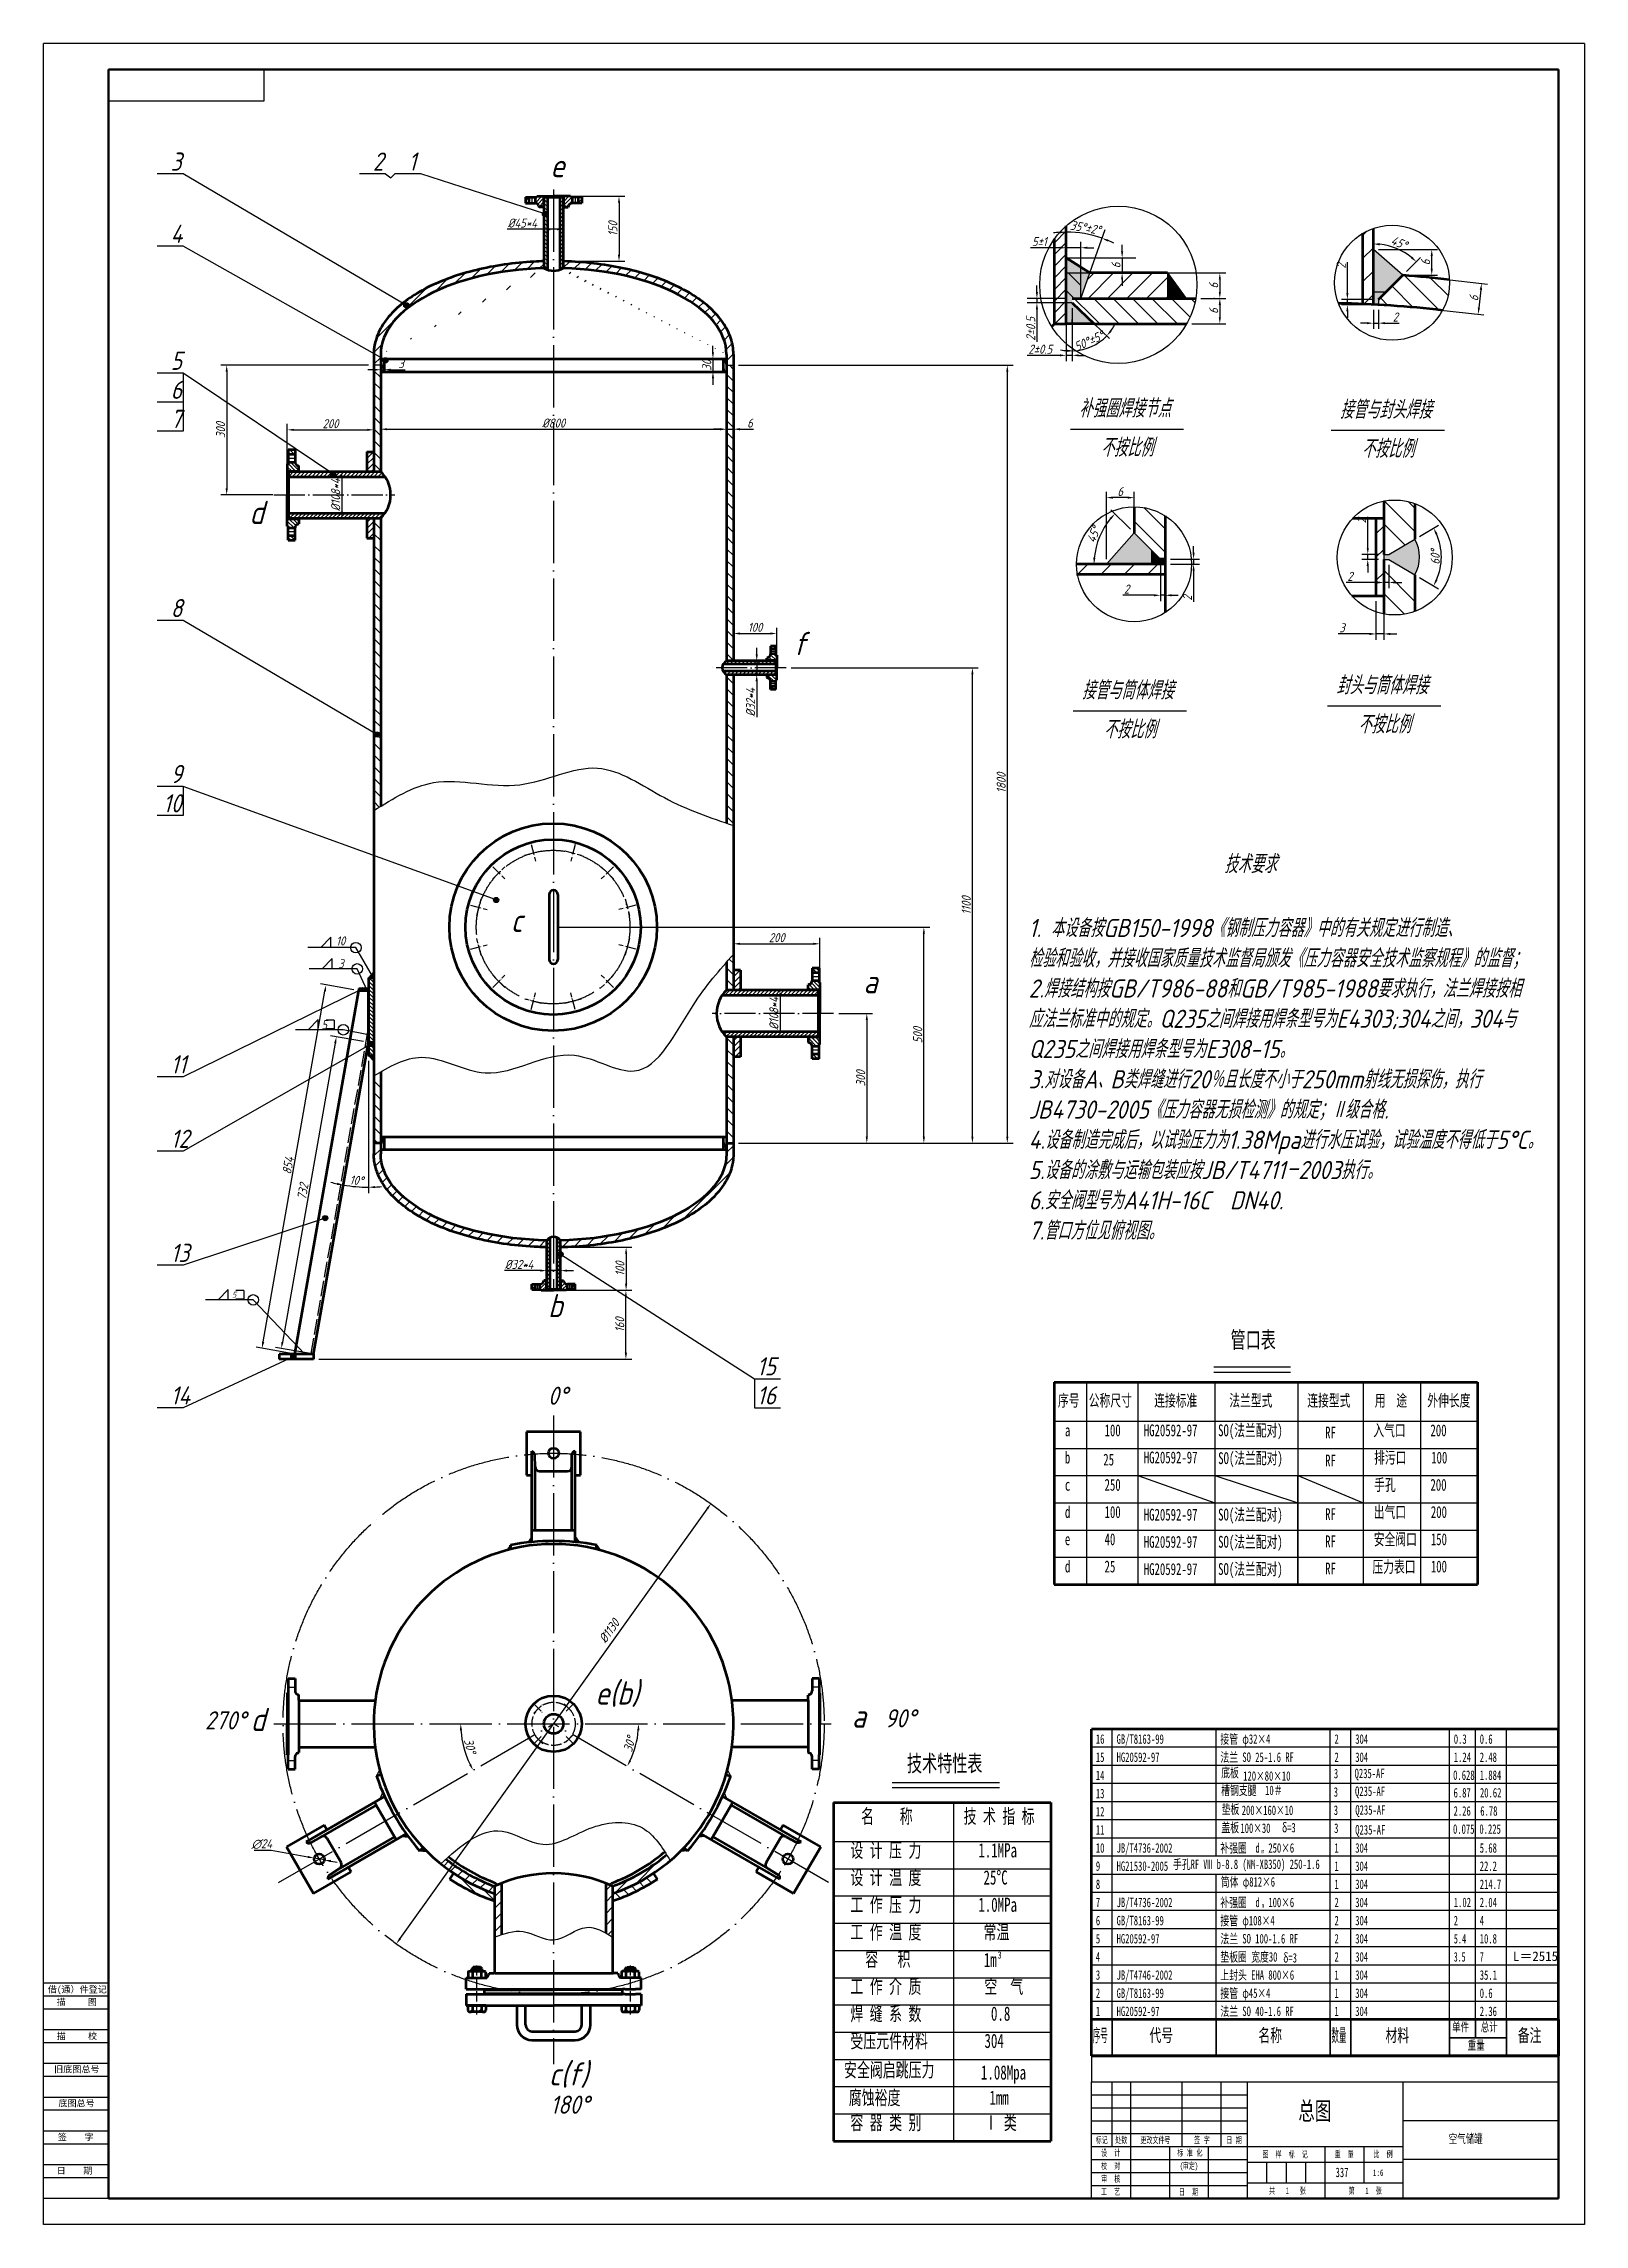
# Model space of a CAD drawing. Header units: millimetres. Extents: x -1120 to 2444, y -2801 to 2245.
import ezdxf

# ---------------------------------------------------------------- set-up
doc = ezdxf.new("R2010")
doc.units = ezdxf.units.MM
doc.linetypes.add('ACAD_ISO02W100', pattern=[15, 12, -3])
doc.linetypes.add('ACAD_ISO04W100', pattern=[30, 24, -3, 0, -3])
for name, color, linetype in [('1轮廓实线层', 7, 'Continuous'), ('5剖面线层', 2, 'Continuous'), ('A', 2, 'Continuous'), ('B', 7, 'Continuous'), ('XT', 131, 'Continuous'), ('剖面线', 251, 'Continuous'), ('标注', 254, 'Continuous'), ('点划线', 1, 'ACAD_ISO04W100'), ('细实线', 253, 'Continuous'), ('虚线', 2, 'ACAD_ISO02W100')]:
    doc.layers.add(name, color=color, linetype=linetype)
for name, color, linetype, lineweight in [('CAXA0', 7, 'Continuous', 70), ('CAXA3', 7, 'Continuous', 25), ('CAXA4', 3, 'Continuous', 25), ('粗实线', 4, 'Continuous', 80)]:
    doc.layers.add(name, color=color, linetype=linetype, lineweight=lineweight)
doc.styles.add('GB', font='gbeitc.shx', dxfattribs={"bigfont": 'gbcbig.shx'})
doc.styles.get("Standard").update_dxf_attribs({"font": 'SIMFANG.TTF'})
doc.styles.add('TextStyle1', font='SIMFANG.TTF', dxfattribs={"width": 0.412111})
doc.styles.add('TextStyle2', font='SimSun.ttf', dxfattribs={"width": 0.640059})
doc.styles.add('TextStyle3', font='SimSun.ttf', dxfattribs={"width": 0.505855})
doc.styles.add('TextStyle4', font='SimSun.ttf', dxfattribs={"width": 0.6349})
doc.styles.add('UserTxtStyle10', font='SimSun.ttf', dxfattribs={"width": 0.667})
doc.styles.add('UserTxtStyle7', font='SIMFANG.TTF', dxfattribs={"width": 0.667})
doc.styles.add('标准', font='SIMFANG.TTF', dxfattribs={"width": 0.667})
doc.dimstyles.new('GB$0', dxfattribs={"dimscale": 6, "dimtxt": 3.5, "dimasz": 2.5, "dimexe": 2.25, "dimexo": 2, "dimtad": 1, "dimdec": 0, "dimtxsty": 'GB', "dimcen": 2.5, "dimadec": 0, "dimazin": 0, "dimtfac": 1, "dimtdec": 0, "dimtmove": 0, "dimatfit": 3, "dimfxl": 0, "dimarcsym": 0})
doc.dimstyles.new('GB$2', dxfattribs={"dimscale": 6, "dimtxt": 3.5, "dimasz": 2.5, "dimexe": 2.25, "dimexo": 2, "dimtad": 1, "dimdec": 0, "dimtxsty": 'GB', "dimcen": 2.5, "dimadec": 0, "dimazin": 0, "dimtfac": 1, "dimtdec": 0, "dimtmove": 0, "dimatfit": 3, "dimfxl": 0, "dimarcsym": 0})
doc.dimstyles.new('GB$3', dxfattribs={"dimscale": 6, "dimtxt": 3.5, "dimasz": 2.5, "dimexe": 2.25, "dimexo": 2, "dimtad": 1, "dimtoh": 1, "dimdec": 0, "dimtxsty": 'GB', "dimcen": 2.5, "dimadec": 0, "dimazin": 0, "dimtfac": 1, "dimtdec": 0, "dimtmove": 0, "dimatfit": 3, "dimfxl": 0, "dimarcsym": 0})

msp = doc.modelspace()

# ---------------------------------------------------------------- texts
at = {"lineweight": -3, "style": '标准', "width": 0.667}
for s, p in [('标记', (1313.7, -2613.8)), ('处数', (1358.7, -2613.5)), ('更改文件', (1416.9, -2613.8)), ('号', (1472.3, -2613.8)), ('签 字', (1541.4, -2613.5)), ('日 期', (1615.5, -2613.8)), ('校  对', (1326.1, -2673.6)), ('设  计', (1326.3, -2643.3)), ('标 准 化', (1502.5, -2642.9)), ('(', (1508.2, -2673.5)), ('审定', (1515.1, -2673.5)), (')', (1542.8, -2673.5)), ('图  样  标  记', (1699.4, -2646.8)), ('重  量', (1866.3, -2646.1)), ('1:6', (1955, -2689.2)), ('比  例', (1956.3, -2646.2)), ('工  艺', (1326.1, -2733.1)), ('审  核', (1326.3, -2703.5)), ('日  期', (1506.3, -2733.8)), ('共   1   张', (1714.6, -2730.8)), ('第   1  张', (1898.8, -2730.8))]:
    msp.add_text(s, height=15, dxfattribs=at).set_placement(p)
at = {"lineweight": -3, "char_height": 15, "width": 3732.48, "attachment_point": 5}
for s, insert in [('\\f仿宋_GB2312|b0|i0|c134|p49;借(通）件登记', (-1041.8, -2259.7)), ('\\f仿宋_GB2312|b0|i0|c134|p49;描     图', (-1043.1, -2287.4)), ('\\f仿宋_GB2312|b0|i0|c134|p49;描     校', (-1042.8, -2366.4)), ('\\f仿宋_GB2312|b0|i0|c134|p49;旧底图总号', (-1043.1, -2443.2)), ('\\f仿宋_GB2312|b0|i0|c134|p49;底图总号', (-1043.6, -2521.9)), ('签    字', (-1045.4, -2600.3)), ('日    期', (-1048.4, -2677.8))]:
    msp.add_mtext(s, dxfattribs=dict(at, insert=insert))
at = {"lineweight": -3, "insert": (1782.4, -2517.6), "char_height": 42, "attachment_point": 1, "style": '标准'}
msp.add_mtext('{\\fFangSong_GB2312|b0|i0|c134|p34;总}图', dxfattribs=at)
at = {"insert": (2130.4, -2592.4), "char_height": 21, "attachment_point": 1, "style": '标准'}
msp.add_mtext('{\\fFangSong_GB2312|b0|i0|c134|p34;空气储罐}', dxfattribs=at)
at = {"layer": 'CAXA3', "linetype": 'Continuous', "lineweight": 25, "attachment_point": 1}
for s, insert, char_height, style in [('接管 φ32×4 ', (1602.1, -1667.4), 21.9, '标准'), ('16', (1314.1, -1667.4), 21.9, '标准'), ('15', (1314.1, -1709.4), 21.9, '标准'), ('\\fSimSun|b0|i0|p34;GB/T8163-99', (1362.1, -1667.4), 21.898, '标准'), ('HG20592-97', (1362.1, -1709.4), 21.9, '标准'), ('法兰 SO 25-1.6 RF', (1602.1, -1709.4), 21.898, '标准'), ('2', (1866.1, -1667.4), 21.9, '标准'), ('2', (1866.1, -1709.4), 21.9, '标准'), ('{\\fSimSun|b0|i0|c0|p34;304}', (1914.1, -1667.4), 21.898, '标准'), ('304', (1914.1, -1709.4), 21.9, '标准'), ('0.3', (2142.1, -1667.4), 21.9, '标准'), ('1.24', (2142.1, -1709.4), 21.9, '标准'), ('2.48', (2202.1, -1709.4), 21.9, '标准'), ('0.6', (2202.1, -1667.4), 21.9, '标准'), ('14', (1314.1, -1751.4), 21.9, '标准'), ('{\\fSimSun|b0|i0|c134|p34;底板}', (1604.1, -1745.1), 21.898, '标准'), ('120×80×10', (1655, -1752.9), 21.9, '标准'), ('3', (1864.7, -1747.3), 21.9, '标准'), ('Q235-AF', (1912.6, -1746.9), 21.9, '标准'), ('0.628', (2140.6, -1750.9), 21.9, '标准'), ('1.884', (2202.1, -1750.9), 21.9, '标准'), ('13', (1314.1, -1793.4), 21.9, '标准'), ('{\\fSimSun|b0|i0|c134|p34;槽钢支腿}  10{\\fSimSun|b0|i0|c134|p34;＃}  ', (1604, -1786), 21.898, '标准'), ('3', (1864.3, -1789.8), 21.9, '标准'), ('Q235-AF', (1913.6, -1788.2), 21.9, '标准'), ('6.87', (2141.6, -1791.6), 21.9, '标准'), ('20.62', (2202.6, -1791.6), 21.9, '标准'), ('12', (1314.1, -1835.4), 21.9, '标准'), ('{\\fSimSun|b0|i0|c134|p34;垫板}', (1605.2, -1829.9), 21.898, '标准'), ('200×160×10', (1651.5, -1832.2), 21.9, '标准'), ('3', (1864.4, -1832), 21.9, '标准'), ('Q235-AF', (1914.3, -1831.5), 21.9, '标准'), ('2.26', (2141.6, -1833.8), 21.9, '标准'), ('6.78', (2203.3, -1833.8), 21.9, '标准'), ('11', (1314.1, -1877.4), 21.9, '标准'), ('{\\fSimSun|b0|i0|c134|p34;补强圈}  d  250{\\fFangSong_GB2312|b0|i0|c134|p34;×}6', (1602.1, -1919.4), 21.898, '标准'), ('{\\fSimSun|b0|i0|c134|p34;盖板}          {\\fSimSun|b0|i0|c134|p34;δ}=3', (1604.5, -1872.3), 21.898, '标准'), ('100×30', (1648.5, -1873.6), 21.9, '标准'), ('3', (1865.3, -1873.7), 21.9, '标准'), ('Q235-AF', (1914.1, -1877.4), 21.9, '标准'), ('0.075', (2140.3, -1875.7), 21.9, '标准'), ('0.225', (2201.3, -1875.7), 21.9, '标准'), ('9', (1314.1, -1961.4), 21.9, '标准'), ('10', (1314.1, -1919.4), 21.9, '标准'), ('JB/T4736-2002', (1362.1, -1919.4), 21.898, '标准'), ('{\\fSimSun|b0|i0|c0|p34;HG21530-2005}', (1362.1, -1961.4), 21.898, '标准'), ('{\\fSimSun|b0|i0|c134|p34;手孔RF Ⅷ b-8.8 (NM-XB350) 250-1.6}', (1492.4, -1957.1), 21.898, '标准'), ('{\\fSimSun|b0|i0|c0|p34;n}', (1697, -1932), 10.949, '标准'), ('{\\fSimSun|b0|i0|c0|p34;1}', (1866.1, -1919.4), 21.898, '标准'), ('1', (1866.1, -1961.4), 21.9, '标准'), ('304', (1914.1, -1919.4), 21.9, '标准'), ('{\\fSimSun|b0|i0|c0|p34;304}', (1914.1, -1961.4), 21.898, '标准'), ('5.68', (2202.1, -1919.4), 21.9, '标准'), ('22.2', (2202.1, -1961.4), 21.9, '标准'), ('8', (1314.1, -2003.4), 21.9, '标准'), ('{\\fFangSong_GB2312|b0|i0|c134|p34;筒体} φ812×6 ', (1603, -1997.8), 21.898, '标准'), ('\\fSimSun|b0|i0|p34;1', (1866.1, -2003.4), 21.898, '标准'), ('304', (1914.1, -2003.4), 21.9, '标准'), ('214.7', (2202.1, -2003.4), 21.9, '标准'), ('7', (1314.1, -2045.4), 21.9, '标准'), ('JB/T4736-2002', (1362.1, -2045.4), 21.898, '标准'), ('{\\fSimSun|b0|i0|c134|p34;补强圈}  d  100{\\fFangSong_GB2312|b0|i0|c134|p34;×}6', (1602.1, -2045.4), 21.898, '标准'), ('{\\fSimSun|b0|i0|c0|p34;n}', (1697.7, -2057.5), 10.949, '标准'), ('{\\fSimSun|b0|i0|c0|p34;2}', (1866.1, -2045.4), 21.898, '标准'), ('304', (1914.1, -2045.4), 21.9, '标准'), ('1.02', (2142.1, -2045.4), 21.9, '标准'), ('2.04', (2202.1, -2045.4), 21.9, '标准'), ('6', (1314.1, -2087.4), 21.9, '标准'), ('\\fSimSun|b0|i0|p34;GB/T8163-99', (1362.1, -2087.4), 21.898, '标准'), ('接管 φ108×4 ', (1602.1, -2087.4), 21.9, '标准'), ('2', (1866.1, -2087.4), 21.9, '标准'), ('{\\fSimSun|b0|i0|c0|p34;304}', (1914.1, -2087.4), 21.898, '标准'), ('2', (2142.1, -2087.4), 21.9, 'TextStyle2'), ('4', (2202.1, -2087.4), 21.9, '标准'), ('\\fSimSun|b0|i0|p34;5', (1314.1, -2129.4), 21.898, '标准'), ('HG20592-97', (1362.1, -2129.4), 21.9, '标准'), ('法兰 SO 100-1.6 RF', (1602.1, -2129.4), 21.898, '标准'), ('{\\fSimSun|b0|i0|c134|p34;垫板圈} {\\fSimSun|b0|i0|c134|p34;宽度}30 ', (1602.1, -2171.4), 21.898, '标准'), ('2', (1866.1, -2129.4), 21.9, '标准'), ('304', (1914.1, -2129.4), 21.9, '标准'), ('5.4', (2142.1, -2129.4), 21.9, 'TextStyle2'), ('10.8', (2202.1, -2129.4), 21.9, '标准'), ('\\fSimSun|b0|i0|p34;4', (1314.1, -2171.4), 21.898, '标准'), ('\\fSimSun|b0|i0|p34;3', (1314.1, -2213.4), 21.898, '标准'), ('JB/T4746-2002', (1362.1, -2213.4), 21.898, '标准'), ('{\\fSimSun|b0|i0|c134|p34;上封头} EHA 800×6', (1602.1, -2213.4), 21.898, '标准'), ('   δ=3\\P', (1717.8, -2173.6), 21.9, '标准'), ('2', (1866.1, -2171.4), 21.9, '标准'), ('\\fSimSun|b0|i0|p34;1', (1866.1, -2213.4), 21.898, '标准'), ('304', (1914.1, -2171.4), 21.9, '标准'), ('304', (1914.1, -2213.4), 21.9, '标准'), ('3.5', (2142.1, -2171.4), 21.9, 'TextStyle3'), ('35.1', (2202.1, -2213.4), 21.9, '标准'), ('7', (2202.1, -2171.4), 21.9, 'TextStyle4'), ('\\fSimSun|b0|i0|p34;2', (1314.1, -2255.4), 21.898, '标准'), ('\\fSimSun|b0|i0|p34;GB/T8163-99', (1362.1, -2255.4), 21.898, '标准'), ('接管 φ45×4 ', (1602.1, -2255.4), 21.9, '标准'), ('1', (1866.1, -2255.4), 21.9, '标准'), ('{\\fSimSun|b0|i0|c0|p34;304}', (1914.1, -2255.4), 21.898, '标准'), ('0.6', (2202.1, -2255.4), 21.9, '标准'), ('\\fSimSun|b0|i0|p34;1', (1314.1, -2297.4), 21.898, '标准'), ('HG20592-97', (1362.1, -2297.4), 21.9, '标准'), ('法兰 SO 40-1.6 RF', (1602.1, -2297.4), 21.898, '标准'), ('1', (1866.1, -2297.4), 21.9, '标准'), ('304', (1914.1, -2297.4), 21.9, '标准'), ('2.36', (2202.1, -2297.4), 21.9, '标准'), ('337', (1868.6, -2670.1), 21.9, '标准')]:
    msp.add_mtext(s, dxfattribs=dict(at, insert=insert, char_height=char_height, style=style))
at = {"layer": 'CAXA4', "linetype": 'Continuous', "lineweight": 25, "attachment_point": 1}
for s, insert, char_height, style in [('\\fSimSun|b0|i0|p34;管口表', (1625.8, -735.4), 38.325, 'UserTxtStyle10'), ('\\fSimSun|b0|i0|p34;序号', (1226.5, -881.2), 27.375, 'UserTxtStyle10'), ('\\fSimSun|b0|i0|p34;公称尺寸', (1297.8, -881.2), 27.375, 'UserTxtStyle10'), ('连接标准', (1449.1, -881.2), 27.38, 'UserTxtStyle10'), ('\\fSimSun|b0|i0|p34;法兰型式', (1622.8, -881.2), 27.375, 'UserTxtStyle10'), ('\\fSimSun|b0|i0|p34;连接型式', (1803.3, -881.2), 27.375, 'UserTxtStyle10'), ('\\fSimSun|b0|i0|p34;用  途', (1959.4, -881.2), 27.375, 'UserTxtStyle10'), ('{\\fSimSun|b0|i0|c134|p34;外伸长度}', (2080.9, -881.2), 27.375, 'UserTxtStyle10'), ('a', (1242.5, -950.4), 27.4, 'UserTxtStyle10'), ('100', (1334.3, -950.4), 27.38, 'UserTxtStyle10'), ('HG20592-97', (1425, -950.4), 27.38, '标准'), ('SO(法兰配对)', (1597, -950.4), 27.38, 'UserTxtStyle10'), ('RF', (1844.5, -955.5), 27.38, 'UserTxtStyle10'), ('{\\fSimSun|b0|i0|c134|p34;入气口}', (1956, -950.4), 27.375, 'UserTxtStyle10'), ('{\\fSimSun|b0|i0|c134|p34;200}', (2088.1, -950.4), 27.375, 'UserTxtStyle10'), ('b', (1242.5, -1013.4), 27.4, 'UserTxtStyle7'), (' 25', (1319, -1018), 27.38, 'UserTxtStyle10'), ('HG20592-97', (1425, -1013.1), 27.38, '标准'), ('SO(法兰配对)', (1597.2, -1014.7), 27.38, 'UserTxtStyle10'), ('RF', (1844.5, -1020.2), 27.38, 'UserTxtStyle10'), ('{\\fSimSun|b0|i0|c134|p34;排污口}', (1957.8, -1013.4), 27.375, 'UserTxtStyle10'), ('{\\fSimSun|b0|i0|c134|p34;100}', (2089.8, -1013.4), 27.375, 'UserTxtStyle10'), ('c', (1242.5, -1076.4), 27.4, 'UserTxtStyle7'), ('250', (1334.3, -1076.4), 27.38, 'UserTxtStyle7'), ('{\\fSimSun|b0|i0|c134|p34;手孔}', (1958, -1076.4), 27.375, 'UserTxtStyle10'), ('{\\fSimSun|b0|i0|c134|p34;200}', (2088.1, -1076.4), 27.375, 'UserTxtStyle10'), ('d', (1242.5, -1139.4), 27.4, 'UserTxtStyle7'), ('100', (1334.3, -1139.4), 27.38, 'UserTxtStyle7'), ('HG20592-97', (1425, -1145.4), 27.38, '标准'), ('SO(法兰配对)', (1597, -1145.3), 27.38, 'UserTxtStyle10'), ('RF', (1844.5, -1144.2), 27.38, 'UserTxtStyle10'), ('{\\fSimSun|b0|i0|c134|p34;出气口}', (1957, -1139.4), 27.375, 'UserTxtStyle10'), ('{\\fSimSun|b0|i0|c134|p34;200}', (2089, -1139.4), 27.375, 'UserTxtStyle10'), ('e', (1242.5, -1202.4), 27.4, 'UserTxtStyle7'), ('40', (1334.3, -1202.4), 27.38, 'UserTxtStyle7'), ('HG20592-97', (1425, -1208.4), 27.38, '标准'), ('SO(法兰配对)', (1597, -1208.3), 27.38, 'UserTxtStyle10'), ('RF', (1844.5, -1207.2), 27.38, 'UserTxtStyle10'), ('{\\fSimSun|b0|i0|c134|p34;安全阀口}', (1957, -1202.4), 27.375, 'UserTxtStyle10'), ('{\\fSimSun|b0|i0|c134|p34;150}', (2089, -1202.4), 27.375, 'UserTxtStyle10'), ('d', (1242.5, -1265.4), 27.4, 'UserTxtStyle7'), ('25', (1334.3, -1265.4), 27.38, 'UserTxtStyle7'), ('HG20592-97', (1425, -1271.4), 27.38, '标准'), ('SO(法兰配对)', (1597, -1271.3), 27.38, 'UserTxtStyle10'), ('RF', (1844.5, -1270.2), 27.38, 'UserTxtStyle10'), ('{\\fSimSun|b0|i0|c134|p34;压力表口}', (1954, -1266), 27.375, 'UserTxtStyle10'), ('{\\fSimSun|b0|i0|c134|p34;100}', (2089, -1265.4), 27.375, 'UserTxtStyle10'), ('\\fSimSun|b0|i0|p34;技术特性表', (877.3, -1715.3), 38.325, 'UserTxtStyle10'), ('\\fSimSun|b0|i0|p34;名    称', (771, -1840.5), 32.85, 'UserTxtStyle10'), ('\\fSimSun|b0|i0|p34;技 术 指 标', (1008.2, -1840.5), 32.85, '标准'), ('\\fSimSun|b0|i0|p34;设 计 压 力', (746.3, -1919.3), 32.85, 'UserTxtStyle10'), ('1.1MPa', (1042.3, -1919.3), 32.85, 'UserTxtStyle10'), ('\\fSimSun|b0|i0|p34;设 计 温 度', (746.3, -1982.3), 32.85, 'UserTxtStyle10'), ('25%%DC', (1054.3, -1982.3), 32.85, 'UserTxtStyle10'), ('\\fSimSun|b0|i0|p34;工 作 压 力', (746.3, -2045.3), 32.85, 'UserTxtStyle10'), ('1.0MPa', (1042.3, -2045.3), 32.85, 'UserTxtStyle10'), ('\\fSimSun|b0|i0|p34;工 作 温 度', (746.3, -2108.3), 32.85, 'UserTxtStyle10'), ('{\\fSimSun|b0|i0|c134|p34;常温}', (1054.3, -2108.3), 32.85, 'UserTxtStyle10'), ('\\fSimSun|b0|i0|p34;容   积', (780.8, -2171.3), 32.85, 'UserTxtStyle10'), ('\\fSimSun|b0|i0|p34;工 作 介 质', (746.3, -2234.3), 32.85, 'UserTxtStyle10'), ('{\\fSimSun|b0|i0|c134|p34;空  气}', (1056.5, -2234.3), 32.85, 'UserTxtStyle10'), ('\\fSimSun|b0|i0|p34;焊 缝 系 数', (746.3, -2297.3), 32.85, 'UserTxtStyle10'), ('0.8', (1071.5, -2297.3), 32.85, 'UserTxtStyle10'), ('{\\fSimSun|b0|i0|c134|p34;受压元件材料}', (746.3, -2360.3), 32.85, 'UserTxtStyle10'), ('{\\fSimSun|b0|i0|c134|p34;304}', (1056.5, -2360.3), 32.85, 'UserTxtStyle10'), ('{\\fSimSun|b0|i0|c134|p54;安全阀启跳压力 }', (731.5, -2427.6), 32.85, 'UserTxtStyle10'), ('{\\fSimSun|b0|i0|c134|p34;1.08Mpa}', (1048.4, -2433.4), 32.85, 'UserTxtStyle10'), ('{\\fSimSun|b0|i0|c134|p34;腐蚀裕度}', (742.6, -2491.7), 32.85, 'UserTxtStyle10'), ('1mm', (1067.9, -2491.7), 32.85, 'UserTxtStyle10'), ('\\fSimSun|b0|i0|p34;容 器 类 别', (746.3, -2549.3), 32.85, 'UserTxtStyle10'), ('{\\fSimSun|b0|i0|c134|p34;Ⅰ} 类', (1056.5, -2549.3), 32.85, 'UserTxtStyle10')]:
    msp.add_mtext(s, dxfattribs=dict(at, insert=insert, char_height=char_height, style=style))
at = {"layer": 'CAXA4', "attachment_point": 1, "style": 'UserTxtStyle10'}
for s, insert, char_height in [('1m', (1055, -2172.9), 32.85), ('\\fSimSun|b0|i0|p34;3', (1087.2, -2169.9), 16.425)]:
    msp.add_mtext(s, dxfattribs=dict(at, insert=insert, char_height=char_height))
at = {"layer": '标注', "style": 'GB'}
for s, insert, char_height, width, attachment_point in [('3', (-825.9, 1992.7), 42, 57.6, 1), ('2', (-358.3, 1992.7), 42, 57.6, 1), ('1', (-276.1, 1992.7), 42, 57.6, 1), ('e', (52, 1962.5), 53.8, 1454.525, 4), ('4', (-825.9, 1825.5), 42, 57.6, 1), ('5', (-825.9, 1531.8), 42, 57.6, 1), ('d', (-644.1, 1159.9), 53.8, 1454.525, 4), ('8', (-825.9, 959.5), 42, 57.6, 1), ('f', (614.4, 856.4), 53.8, 1454.525, 4), ('9', (-825.9, 575.6), 42, 57.6, 1), ('c', (-39.3, 216), 53.8, 1454.525, 4), ('1. 本设备按GB150-1998《钢制压力容器》中的有关规定进行制造、\\P检验和验收，并接收国家质量技术监督局颁发《压力容器安全技术监察规程》的监督；\\P2.焊接结构按GB/T986-88和GB/T985-1988要求执行，法兰焊接按相应法兰标准中的规定。Q235之间焊接用焊条型号为E4303;304之间，304与Q235之间焊接用焊条型号为E308-15。\\P3.对设备A、B类焊缝进行20％且长度不小于250mm射线无损探伤，执行JB4730-2005《压力容器无损检测》的规定；Ⅱ级合格.\\P4.设备制造完成后，以试验压力为1.38Mpa进行水压试验，试验温度不得低于5%%DC。\\P5.设备的涂敷与运输包装应按JB/T4711－2003执行。\\P6.安全阀型号为A41H-16C  DN40.\\P7.管口方位见俯视图。', (1158.8, -151.8), 42, 1136.348, 4), ('a', (776.3, 74.2), 53.8, 1454.525, 4), ('11', (-825.9, -96.1), 42, 57.6, 1), ('12', (-825.9, -268.4), 42, 57.6, 1), ('13', (-825.9, -532.4), 42, 57.6, 1), ('b', (46.9, -675.3), 53.8, 1454.525, 4), ('15', (574, -794.9), 42, 57.6, 3), ('14', (-825.9, -862.2), 42, 57.6, 1), ('0%%D', (47, -863), 42, 57.6, 1), ('16', (574, -862.2), 42, 57.6, 3), ('e(b)', (156.1, -1574.4), 53.76, 1454.525, 4), ('270%%D', (-746.6, -1614.2), 42, 57.6, 1), ('d', (-641.1, -1633.2), 53.8, 1454.525, 4), ('a', (749.7, -1625.1), 53.8, 1454.525, 4), ('90%%D', (826, -1609.4), 42, 57.6, 1), ('c(f)', (48.7, -2455.9), 53.76, 1454.525, 4), ('180%%D', (52.2, -2503.4), 42, 57.6, 1)]:
    msp.add_mtext(s, dxfattribs=dict(at, insert=insert, char_height=char_height, width=width, attachment_point=attachment_point))
at = {"layer": '标注', "attachment_point": 5, "style": 'GB'}
for s, insert, char_height in [('补强圈焊接节点', (1381.1, 1400.4), 42), ('接管与封头焊接', (1984.5, 1397.6), 42), ('不按比例', (1386.3, 1310), 42), ('不按比例', (1989.7, 1307.2), 42), ('接管与筒体焊接', (1387.7, 748.2), 42), ('封头与筒体焊接', (1976.3, 760), 42), ('不按比例', (1392.9, 657.8), 42), ('不按比例', (1981.5, 669.6), 42), ('技术要求', (1671.8, 346.2), 42), ('10', (-432.8, 168.3), 21), ('3', (-432.2, 115.6), 21), ('5', (-470.8, -25.3), 21), ('5', (-679.2, -650.4), 14)]:
    msp.add_mtext(s, dxfattribs=dict(at, insert=insert, char_height=char_height))
at = {"layer": '标注', "insert": (2264.1, -2170), "char_height": 21.9, "width": 123.042, "attachment_point": 1}
msp.add_mtext(' L＝2515\\P', dxfattribs=at)
at = {"layer": '细实线', "char_height": 42, "width": 57.6, "attachment_point": 1, "style": 'GB'}
for s, insert in [('6', (-825.9, 1464.6)), ('7', (-825.9, 1397.3)), ('10', (-843.5, 507.8))]:
    msp.add_mtext(s, dxfattribs=dict(at, insert=insert))

# ---------------------------------------------------------------- blocks, each defined once
blk = doc.blocks.new('*D13')
at = {"layer": 'Defpoints', "color": 0}
for p in [(-368.2, -66.7), (-569.9, -774.5), (-495.3, -787.6)]:
    blk.add_point(p, dxfattribs=at)
at = {"layer": '标注', "color": 0, "lineweight": -2}
for p, q in [((-445.4, -68.4), (-567.3, -759.7)), ((-380, -64.7), (-456.1, -51.2)), ((-507.1, -785.5), (-583.2, -772.1))]:
    blk.add_line(p, q, dxfattribs=at)
at = {"layer": '标注', "color": 0}
for points in [[(-447.9, -67.9), (-443, -68.8), (-442.8, -53.6)], [(-569.8, -759.3), (-564.9, -760.1), (-569.9, -774.5)]]:
    blk.add_solid(points, dxfattribs=at)
at = {"layer": '标注', "color": 0, "insert": (-520.4, -411.6), "char_height": 21, "attachment_point": 5, "rotation": 80, "style": 'GB'}
blk.add_mtext('732', dxfattribs=at)
blk = doc.blocks.new('*D14')
at = {"layer": 'Defpoints', "color": 0}
for p in [(-466.4, 66.8), (-390.7, 53.4), (-539, -787.6)]:
    blk.add_point(p, dxfattribs=at)
at = {"layer": '标注', "color": 0, "lineweight": -2}
for p, q in [((-612.1, -759.5), (-469, 52)), ((-402.5, 55.5), (-479.7, 69.1)), ((-550.8, -785.5), (-628, -771.9))]:
    blk.add_line(p, q, dxfattribs=at)
at = {"layer": '标注', "color": 0}
for points in [[(-471.5, 52.4), (-466.6, 51.5), (-466.4, 66.8)], [(-614.6, -759.1), (-609.6, -759.9), (-614.7, -774.3)]]:
    blk.add_solid(points, dxfattribs=at)
at = {"layer": '标注', "color": 0, "insert": (-554.6, -351.3), "char_height": 21, "attachment_point": 5, "rotation": 80, "style": 'GB'}
blk.add_mtext('854', dxfattribs=at)
blk = doc.blocks.new('*D15')
at = {"layer": 'Defpoints', "color": 0}
for p in [(-368.2, 83.3), (-368.2, -66.7), (-368.2, -96.7), (-407.1, -399.3), (-495.3, -787.6)]:
    blk.add_point(p, dxfattribs=at)
at = {"layer": '标注', "color": 0, "lineweight": -2}
blk.add_line((-368.2, -108.7), (-368.2, -415.1), dxfattribs=at)
for start, end in [(254.8657, 257.4328), (260, 270), (272.5672, 275.1343)]:
    blk.add_arc((-368.2, -66.7), 334.8, start, end, dxfattribs=at)
at = {"layer": '标注', "color": 0}
for points in [[(-440.5, -391.1), (-441.5, -396), (-426.3, -396.5)], [(-353.1, -403.7), (-353.2, -398.7), (-368.2, -401.6)]]:
    blk.add_solid(points, dxfattribs=at)
at = {"layer": '标注', "color": 0, "insert": (-396.1, -385.5), "char_height": 21, "attachment_point": 5, "rotation": 355, "style": 'GB'}
blk.add_mtext('10°', dxfattribs=at)
blk = doc.blocks.new('*D24')
at = {"layer": 'Defpoints', "color": 0}
for p in [(1956, 1640.9), (1968, 1640.3), (1968, 1597.8)]:
    blk.add_point(p, dxfattribs=at)
at = {"layer": '标注', "color": 0, "lineweight": -2}
for p, q in [((1956, 1628.9), (1956, 1584.3)), ((1968, 1628.3), (1968, 1584.3)), ((1941, 1597.8), (1926, 1597.8)), ((1956, 1597.8), (1968, 1597.8)), ((1983, 1597.8), (2016, 1597.8))]:
    blk.add_line(p, q, dxfattribs=at)
at = {"layer": '标注', "color": 0}
for points in [[(1941, 1600.3), (1941, 1595.3), (1956, 1597.8)], [(1983, 1600.3), (1983, 1595.3), (1968, 1597.8)]]:
    blk.add_solid(points, dxfattribs=at)
at = {"layer": '标注', "color": 0, "insert": (2007, 1612), "char_height": 21, "attachment_point": 5, "style": 'GB'}
blk.add_mtext('2', dxfattribs=at)
blk = doc.blocks.new('*D25')
at = {"layer": 'Defpoints', "color": 0}
for p in [(1895.9, 1640.3), (1968, 1652.3), (1968, 1640.3)]:
    blk.add_point(p, dxfattribs=at)
at = {"layer": '标注', "color": 0, "lineweight": -2}
for p, q in [((1895.9, 1667.3), (1895.9, 1739.3)), ((1956, 1652.3), (1882.4, 1652.3)), ((1956, 1640.3), (1882.4, 1640.3)), ((1895.9, 1640.3), (1895.9, 1652.3)), ((1895.9, 1625.3), (1895.9, 1610.3))]:
    blk.add_line(p, q, dxfattribs=at)
at = {"layer": '标注', "color": 0}
for points in [[(1893.4, 1667.3), (1898.4, 1667.3), (1895.9, 1652.3)], [(1893.4, 1625.3), (1898.4, 1625.3), (1895.9, 1640.3)]]:
    blk.add_solid(points, dxfattribs=at)
at = {"layer": '标注', "color": 0, "insert": (1881.7, 1730.3), "char_height": 21, "attachment_point": 5, "rotation": 90, "style": 'GB'}
blk.add_mtext('2', dxfattribs=at)
blk = doc.blocks.new('*D26')
at = {"layer": 'Defpoints', "color": 0}
for p in [(1956, 1768.1), (2091.1, 1768.1), (2024.4, 1708.7)]:
    blk.add_point(p, dxfattribs=at)
at = {"layer": '标注', "color": 0, "lineweight": -2}
for p, q in [((1968, 1768.1), (2104.6, 1768.1)), ((2091.1, 1723.7), (2091.1, 1753.1)), ((2036.4, 1708.7), (2104.6, 1708.7))]:
    blk.add_line(p, q, dxfattribs=at)
at = {"layer": '标注', "color": 0}
for points in [[(2088.6, 1753.1), (2093.6, 1753.1), (2091.1, 1768.1)], [(2088.6, 1723.7), (2093.6, 1723.7), (2091.1, 1708.7)]]:
    blk.add_solid(points, dxfattribs=at)
at = {"layer": '标注', "color": 0, "insert": (2076.9, 1738.4), "char_height": 21, "attachment_point": 5, "rotation": 90, "style": 'GB'}
blk.add_mtext('6', dxfattribs=at)
blk = doc.blocks.new('*D27')
at = {"layer": 'Defpoints', "color": 0}
for p in [(1956, 1817.2), (2026.4, 1762.2), (2024.4, 1708.7), (1956, 1640.9), (1968, 1652.3)]:
    blk.add_point(p, dxfattribs=at)
at = {"layer": '标注', "color": 0, "lineweight": -2}
blk.add_line((2032.9, 1717.2), (2065.1, 1749.4), dxfattribs=at)
blk.add_arc((1956, 1640.3), 140.8, 51.108, 83.892, dxfattribs=at)
at = {"layer": '标注', "color": 0}
for points in [[(1970.8, 1777.8), (1971.1, 1782.8), (1956, 1781.1)], [(2046.1, 1751.7), (2042.7, 1748), (2055.5, 1739.8)]]:
    blk.add_solid(points, dxfattribs=at)
at = {"layer": '标注', "color": 0, "insert": (2015.5, 1784.1), "char_height": 21, "attachment_point": 5, "rotation": 337.5, "style": 'GB'}
blk.add_mtext('45°', dxfattribs=at)
blk = doc.blocks.new('*D28')
at = {"layer": 'Defpoints', "color": 0}
for p in [(1463.3, 1051.7), (1474.6, 1040), (1474.6, 968.1)]:
    blk.add_point(p, dxfattribs=at)
at = {"layer": '标注', "color": 0, "lineweight": -2}
for p, q in [((1463.3, 1039.7), (1463.3, 954.6)), ((1474.6, 1028), (1474.6, 954.6)), ((1448.3, 968.1), (1376.3, 968.1)), ((1474.6, 968.1), (1463.3, 968.1)), ((1489.6, 968.1), (1504.6, 968.1))]:
    blk.add_line(p, q, dxfattribs=at)
at = {"layer": '标注', "color": 0}
for points in [[(1448.3, 970.6), (1448.3, 965.6), (1463.3, 968.1)], [(1489.6, 970.6), (1489.6, 965.6), (1474.6, 968.1)]]:
    blk.add_solid(points, dxfattribs=at)
at = {"layer": '标注', "color": 0, "insert": (1385.3, 982.4), "char_height": 21, "attachment_point": 5, "style": 'GB'}
blk.add_mtext('2', dxfattribs=at)
blk = doc.blocks.new('*D23')
at = {"layer": 'Defpoints', "color": 0}
for p in [(1474.6, 1052), (1474.6, 1040), (1540.2, 1040)]:
    blk.add_point(p, dxfattribs=at)
at = {"layer": '标注', "color": 0, "lineweight": -2}
for p, q in [((1540.2, 1067), (1540.2, 1082)), ((1486.6, 1052), (1553.7, 1052)), ((1486.6, 1040), (1553.7, 1040)), ((1540.2, 1052), (1540.2, 1040)), ((1540.2, 1025), (1540.2, 953))]:
    blk.add_line(p, q, dxfattribs=at)
at = {"layer": '标注', "color": 0}
for points in [[(1537.7, 1067), (1542.7, 1067), (1540.2, 1052)], [(1537.7, 1025), (1542.7, 1025), (1540.2, 1040)]]:
    blk.add_solid(points, dxfattribs=at)
at = {"layer": '标注', "color": 0, "insert": (1525.9, 962), "char_height": 21, "attachment_point": 5, "rotation": 90, "style": 'GB'}
blk.add_mtext('2', dxfattribs=at)
blk = doc.blocks.new('*D29')
at = {"layer": 'Defpoints', "color": 0}
for p in [(1338.4, 1194.1), (1402.6, 1112.4), (1338.4, 1040)]:
    blk.add_point(p, dxfattribs=at)
at = {"layer": '标注', "color": 0, "lineweight": -2}
for p, q in [((1338.4, 1052), (1338.4, 1207.6)), ((1387.6, 1194.1), (1353.4, 1194.1)), ((1402.6, 1124.4), (1402.6, 1207.6))]:
    blk.add_line(p, q, dxfattribs=at)
at = {"layer": '标注', "color": 0}
for points in [[(1353.4, 1196.6), (1353.4, 1191.6), (1338.4, 1194.1)], [(1387.6, 1196.6), (1387.6, 1191.6), (1402.6, 1194.1)]]:
    blk.add_solid(points, dxfattribs=at)
at = {"layer": '标注', "color": 0, "insert": (1370.5, 1208.3), "char_height": 21, "attachment_point": 5, "style": 'GB'}
blk.add_mtext('6', dxfattribs=at)
blk = doc.blocks.new('*D30')
at = {"layer": 'Defpoints', "color": 0}
for p in [(1332, 1122.5), (1402.6, 1112.4), (1269.6, 1040), (1463.3, 1051.7), (1474.6, 1040)]:
    blk.add_point(p, dxfattribs=at)
at = {"layer": '标注', "color": 0, "lineweight": -2}
blk.add_line((1394.1, 1120.9), (1348.7, 1166.2), dxfattribs=at)
blk.add_arc((1475, 1040), 165.1, 140.2074, 174.7926, dxfattribs=at)
at = {"layer": '标注', "color": 0}
for points in [[(1346.3, 1147.3), (1350, 1143.9), (1358.3, 1156.7)], [(1313.1, 1054.8), (1308.1, 1055.1), (1309.9, 1040)]]:
    blk.add_solid(points, dxfattribs=at)
at = {"layer": '标注', "color": 0, "insert": (1308.8, 1108.8), "char_height": 21, "attachment_point": 5, "rotation": 67.5, "style": 'GB'}
blk.add_mtext('45°', dxfattribs=at)
blk = doc.blocks.new('*D31')
at = {"layer": 'Defpoints', "color": 0}
for p in [(1980, 1050.8), (1992, 1050.8), (1992, 997.8)]:
    blk.add_point(p, dxfattribs=at)
at = {"layer": '标注', "color": 0, "lineweight": -2}
for p, q in [((1980, 1038.8), (1980, 984.3)), ((1992, 1038.8), (1992, 984.3)), ((1965, 997.8), (1893, 997.8)), ((1992, 997.8), (1980, 997.8)), ((2007, 997.8), (2022, 997.8))]:
    blk.add_line(p, q, dxfattribs=at)
at = {"layer": '标注', "color": 0}
for points in [[(1965, 1000.3), (1965, 995.3), (1980, 997.8)], [(2007, 1000.3), (2007, 995.3), (1992, 997.8)]]:
    blk.add_solid(points, dxfattribs=at)
at = {"layer": '标注', "color": 0, "insert": (1902, 1012), "char_height": 21, "attachment_point": 5, "style": 'GB'}
blk.add_mtext('2', dxfattribs=at)
blk = doc.blocks.new('*D32')
at = {"layer": 'Defpoints', "color": 0}
for p in [(1980, 1062.8), (1943.1, 1050.8), (1980, 1050.8)]:
    blk.add_point(p, dxfattribs=at)
at = {"layer": '标注', "color": 0, "lineweight": -2}
for p, q in [((1943.1, 1077.8), (1943.1, 1149.8)), ((1968, 1062.8), (1929.6, 1062.8)), ((1943.1, 1050.8), (1943.1, 1062.8)), ((1968, 1050.8), (1929.6, 1050.8)), ((1943.1, 1035.8), (1943.1, 1020.8))]:
    blk.add_line(p, q, dxfattribs=at)
at = {"layer": '标注', "color": 0}
for points in [[(1940.6, 1077.8), (1945.6, 1077.8), (1943.1, 1062.8)], [(1940.6, 1035.8), (1945.6, 1035.8), (1943.1, 1050.8)]]:
    blk.add_solid(points, dxfattribs=at)
at = {"layer": '标注', "color": 0, "insert": (1928.8, 1140.8), "char_height": 21, "attachment_point": 5, "rotation": 90, "style": 'GB'}
blk.add_mtext('2', dxfattribs=at)
blk = doc.blocks.new('*D33')
at = {"layer": 'Defpoints', "color": 0}
for p in [(1992, 1062.8), (2052, 1098.2), (1992, 1050.8), (2052, 1015.5), (2111.3, 1033.6)]:
    blk.add_point(p, dxfattribs=at)
at = {"layer": '标注', "color": 0, "lineweight": -2}
for p, q in [((2062.4, 1104.3), (2106.8, 1130.5)), ((2062.4, 1009.4), (2106.8, 983.2))]:
    blk.add_line(p, q, dxfattribs=at)
blk.add_arc((1981.8, 1056.8), 131.5, 336.0226, 23.9774, dxfattribs=at)
at = {"layer": '标注', "color": 0}
for points in [[(2099.8, 1109.1), (2104.2, 1111.4), (2095.2, 1123.6)], [(2104.2, 1002.2), (2099.8, 1004.5), (2095.2, 990)]]:
    blk.add_solid(points, dxfattribs=at)
at = {"layer": '标注', "color": 0, "insert": (2099.1, 1056.8), "char_height": 21, "attachment_point": 5, "rotation": 90, "style": 'GB'}
blk.add_mtext('60%%D', dxfattribs=at)
blk = doc.blocks.new('*D34')
at = {"layer": 'Defpoints', "color": 0}
for p in [(1962, 966.8), (1980, 966.8), (1980, 878.7)]:
    blk.add_point(p, dxfattribs=at)
at = {"layer": '标注', "color": 0, "lineweight": -2}
for p, q in [((1962, 954.8), (1962, 865.2)), ((1980, 954.8), (1980, 865.2)), ((1947, 878.7), (1874.4, 878.7)), ((1980, 878.7), (1962, 878.7)), ((1995, 878.7), (2010, 878.7))]:
    blk.add_line(p, q, dxfattribs=at)
at = {"layer": '标注', "color": 0}
for points in [[(1947, 881.2), (1947, 876.2), (1962, 878.7)], [(1995, 881.2), (1995, 876.2), (1980, 878.7)]]:
    blk.add_solid(points, dxfattribs=at)
at = {"layer": '标注', "color": 0, "insert": (1883.6, 892.9), "char_height": 21, "attachment_point": 5, "style": 'GB'}
blk.add_mtext('3', dxfattribs=at)
blk = doc.blocks.new('CAXBLOCK83', base_point=(1300, -895))
at = {"layer": 'CAXA3', "color": 0, "linetype": 'Continuous', "lineweight": 70}
for p, q in [((1300, -895), (1300, -755)), ((1380, -755), (1300, -755)), ((1300, -895), (1380, -895))]:
    blk.add_line(p, q, dxfattribs=at)
at = {"layer": 'CAXA3', "color": 0, "linetype": 'Continuous', "lineweight": 25}
blk.add_line((1380, -755), (1380, -895), dxfattribs=at)
at = {"layer": 'CAXA3', "color": 0, "linetype": 'Continuous', "lineweight": 25, "insert": (1305, -790.75), "char_height": 50, "attachment_point": 1, "style": 'TextStyle1'}
blk.add_mtext('\\fFangSong_GB2312|b0|i0|p34;序号', dxfattribs=at)
blk = doc.blocks.new('CAXBLOCK84', base_point=(1300, -895))
at = {"layer": 'CAXA3', "color": 0, "linetype": 'Continuous', "lineweight": 25}
for p, q in [((1380, -895), (1380, -755)), ((1780, -755), (1780, -895))]:
    blk.add_line(p, q, dxfattribs=at)
at = {"layer": 'CAXA3', "color": 0, "linetype": 'Continuous', "lineweight": 70}
for p, q in [((1780, -755), (1380, -755)), ((1380, -895), (1780, -895))]:
    blk.add_line(p, q, dxfattribs=at)
at = {"layer": 'CAXA3', "color": 0, "linetype": 'Continuous', "lineweight": 25, "insert": (1523.4, -790.7), "char_height": 50, "attachment_point": 1, "style": 'UserTxtStyle7'}
blk.add_mtext('\\fFangSong_GB2312|b0|i0|p34;代号', dxfattribs=at)
blk = doc.blocks.new('CAXBLOCK85', base_point=(1300, -895))
at = {"layer": 'CAXA3', "color": 0, "linetype": 'Continuous', "lineweight": 25}
for p, q in [((1780, -895), (1780, -755)), ((2220, -755), (2220, -895))]:
    blk.add_line(p, q, dxfattribs=at)
at = {"layer": 'CAXA3', "color": 0, "linetype": 'Continuous', "lineweight": 70}
for p, q in [((2220, -755), (1780, -755)), ((1780, -895), (2220, -895))]:
    blk.add_line(p, q, dxfattribs=at)
at = {"layer": 'CAXA3', "color": 0, "linetype": 'Continuous', "lineweight": 25, "insert": (1943.4, -790.7), "char_height": 50, "attachment_point": 1, "style": 'UserTxtStyle7'}
blk.add_mtext('\\fFangSong_GB2312|b0|i0|p34;名称', dxfattribs=at)
blk = doc.blocks.new('CAXBLOCK86', base_point=(1300, -895))
at = {"layer": 'CAXA3', "color": 0, "linetype": 'Continuous', "lineweight": 25}
for p, q in [((2220, -895), (2220, -755)), ((2300, -755), (2300, -895))]:
    blk.add_line(p, q, dxfattribs=at)
at = {"layer": 'CAXA3', "color": 0, "linetype": 'Continuous', "lineweight": 70}
for p, q in [((2300, -755), (2220, -755)), ((2220, -895), (2300, -895))]:
    blk.add_line(p, q, dxfattribs=at)
at = {"layer": 'CAXA3', "color": 0, "linetype": 'Continuous', "lineweight": 25, "insert": (2225, -790.75), "char_height": 50, "attachment_point": 1, "style": 'TextStyle1'}
blk.add_mtext('\\fFangSong_GB2312|b0|i0|p34;数量', dxfattribs=at)
blk = doc.blocks.new('CAXBLOCK87', base_point=(1300, -895))
at = {"layer": 'CAXA3', "color": 0, "linetype": 'Continuous', "lineweight": 25}
for p, q in [((2300, -895), (2300, -755)), ((2680, -755), (2680, -895))]:
    blk.add_line(p, q, dxfattribs=at)
at = {"layer": 'CAXA3', "color": 0, "linetype": 'Continuous', "lineweight": 70}
for p, q in [((2680, -755), (2300, -755)), ((2300, -895), (2680, -895))]:
    blk.add_line(p, q, dxfattribs=at)
at = {"layer": 'CAXA3', "color": 0, "linetype": 'Continuous', "lineweight": 25, "insert": (2433.4, -790.7), "char_height": 50, "attachment_point": 1, "style": 'UserTxtStyle7'}
blk.add_mtext('\\fFangSong_GB2312|b0|i0|p34;材料', dxfattribs=at)
blk = doc.blocks.new('CAXBLOCK88', base_point=(1300, -895))
at = {"layer": 'CAXA3', "color": 0, "linetype": 'Continuous', "lineweight": 25}
for p, q in [((2680, -895), (2680, -825)), ((2900, -825), (2680, -825)), ((2900, -825), (2900, -895))]:
    blk.add_line(p, q, dxfattribs=at)
at = {"layer": 'CAXA3', "color": 0, "linetype": 'Continuous', "lineweight": 70}
blk.add_line((2680, -895), (2900, -895), dxfattribs=at)
at = {"layer": 'CAXA3', "color": 0, "linetype": 'Continuous', "lineweight": 25, "insert": (2750.3, -836), "char_height": 35, "attachment_point": 1, "style": 'UserTxtStyle7'}
blk.add_mtext('\\fFangSong_GB2312|b0|i0|p34;重量', dxfattribs=at)
blk = doc.blocks.new('CAXBLOCK89', base_point=(1300, -895))
at = {"layer": 'CAXA3', "color": 0, "linetype": 'Continuous', "lineweight": 25}
for p, q in [((2680, -825), (2680, -755)), ((2780, -755), (2780, -825)), ((2680, -825), (2780, -825))]:
    blk.add_line(p, q, dxfattribs=at)
at = {"layer": 'CAXA3', "color": 0, "linetype": 'Continuous', "lineweight": 70}
blk.add_line((2780, -755), (2680, -755), dxfattribs=at)
at = {"layer": 'CAXA3', "color": 0, "linetype": 'Continuous', "lineweight": 25, "insert": (2690.3, -766), "char_height": 35, "attachment_point": 1, "style": 'UserTxtStyle7'}
blk.add_mtext('\\fFangSong_GB2312|b0|i0|p34;单件', dxfattribs=at)
blk = doc.blocks.new('CAXBLOCK90', base_point=(1300, -895))
at = {"layer": 'CAXA3', "color": 0, "linetype": 'Continuous', "lineweight": 25}
for p, q in [((2780, -825), (2780, -755)), ((2900, -755), (2900, -825)), ((2780, -825), (2900, -825))]:
    blk.add_line(p, q, dxfattribs=at)
at = {"layer": 'CAXA3', "color": 0, "linetype": 'Continuous', "lineweight": 70}
blk.add_line((2900, -755), (2780, -755), dxfattribs=at)
at = {"layer": 'CAXA3', "color": 0, "linetype": 'Continuous', "lineweight": 25, "insert": (2800.3, -766), "char_height": 35, "attachment_point": 1, "style": 'UserTxtStyle7'}
blk.add_mtext('\\fFangSong_GB2312|b0|i0|p34;总计', dxfattribs=at)
blk = doc.blocks.new('CAXBLOCK91', base_point=(1300, -895))
at = {"layer": 'CAXA3', "color": 0, "linetype": 'Continuous', "lineweight": 25}
blk.add_line((2900, -895), (2900, -755), dxfattribs=at)
at = {"layer": 'CAXA3', "color": 0, "linetype": 'Continuous', "lineweight": 70}
for p, q in [((3100, -755), (2900, -755)), ((3100, -755), (3100, -895)), ((2900, -895), (3100, -895))]:
    blk.add_line(p, q, dxfattribs=at)
at = {"layer": 'CAXA3', "color": 0, "linetype": 'Continuous', "lineweight": 25, "insert": (2943.4, -790.7), "char_height": 50, "attachment_point": 1, "style": 'UserTxtStyle7'}
blk.add_mtext('\\fFangSong_GB2312|b0|i0|p34;备注', dxfattribs=at)
blk = doc.blocks.new('CAXBLOCK92', base_point=(1300, -895))
at = {"layer": 'CAXA3', "color": 0, "linetype": 'Continuous', "lineweight": 70}
for p, q in [((3100, -895), (3100, -755)), ((3100, -755), (3100, -895))]:
    blk.add_line(p, q, dxfattribs=at)
blk = doc.blocks.new('*D35')
at = {"color": 0, "lineweight": -2}
for p, q in [((487.8, 1500.4), (1122.8, 1500.4)), ((1109.3, 1485.4), (1109.3, -284.6)), ((487.8, -299.6), (1122.8, -299.6))]:
    blk.add_line(p, q, dxfattribs=at)
at = {"color": 0}
for points in [[(1106.8, 1485.4), (1111.8, 1485.4), (1109.3, 1500.4)], [(1106.8, -284.6), (1111.8, -284.6), (1109.3, -299.6)]]:
    blk.add_solid(points, dxfattribs=at)
at = {"layer": 'Defpoints', "color": 0}
for p in [(475.8, 1500.4), (475.8, -299.6), (1109.3, -299.6)]:
    blk.add_point(p, dxfattribs=at)
at = {"color": 0, "insert": (1095.1, 534.1), "char_height": 21, "attachment_point": 5, "rotation": 90, "style": 'GB'}
blk.add_mtext('1800', dxfattribs=at)
blk = doc.blocks.new('*D36')
at = {"color": 0, "lineweight": -2}
for p, q in [((-340.2, 1364.4), (-340.2, 1365.9)), ((459.8, 1364.4), (459.8, 1365.9)), ((-325.2, 1352.4), (444.8, 1352.4))]:
    blk.add_line(p, q, dxfattribs=at)
at = {"color": 0}
for points in [[(-325.2, 1354.9), (-325.2, 1349.9), (-340.2, 1352.4)], [(444.8, 1354.9), (444.8, 1349.9), (459.8, 1352.4)]]:
    blk.add_solid(points, dxfattribs=at)
at = {"layer": 'Defpoints', "color": 0}
for p in [(-340.2, 1352.4), (459.8, 1352.4), (459.8, 1352.4)]:
    blk.add_point(p, dxfattribs=at)
at = {"color": 0, "insert": (59.8, 1366.7), "char_height": 21, "attachment_point": 5, "style": 'GB'}
blk.add_mtext('%%C800', dxfattribs=at)
blk = doc.blocks.new('*D37')
at = {"color": 0, "lineweight": -2}
for p, q in [((475.8, 1364.4), (475.8, 1365.9)), ((444.8, 1352.4), (429.8, 1352.4)), ((459.8, 1352.4), (475.8, 1352.4)), ((459.8, 1340.4), (459.8, 1338.9)), ((490.8, 1352.4), (522.1, 1352.4))]:
    blk.add_line(p, q, dxfattribs=at)
at = {"color": 0}
for points in [[(444.8, 1354.9), (444.8, 1349.9), (459.8, 1352.4)], [(490.8, 1354.9), (490.8, 1349.9), (475.8, 1352.4)]]:
    blk.add_solid(points, dxfattribs=at)
at = {"layer": 'Defpoints', "color": 0}
for p in [(459.8, 1352.4), (475.8, 1352.4), (475.8, 1352.4)]:
    blk.add_point(p, dxfattribs=at)
at = {"color": 0, "insert": (513.9, 1366.7), "char_height": 21, "attachment_point": 5, "style": 'GB'}
blk.add_mtext('6', dxfattribs=at)
blk = doc.blocks.new('*D38')
at = {"color": 0, "lineweight": -2}
for p, q in [((-368.2, 1500.4), (-709.9, 1500.4)), ((-696.4, 1485.4), (-696.4, 1215.4)), ((-590, 1200.4), (-709.9, 1200.4))]:
    blk.add_line(p, q, dxfattribs=at)
at = {"color": 0}
for points in [[(-698.9, 1485.4), (-693.9, 1485.4), (-696.4, 1500.4)], [(-698.9, 1215.4), (-693.9, 1215.4), (-696.4, 1200.4)]]:
    blk.add_solid(points, dxfattribs=at)
at = {"layer": 'Defpoints', "color": 0}
for p in [(-356.2, 1500.4), (-696.4, 1200.4), (-578, 1200.4)]:
    blk.add_point(p, dxfattribs=at)
at = {"color": 0, "insert": (-710.6, 1350.4), "char_height": 21, "attachment_point": 5, "rotation": 90, "style": 'GB'}
blk.add_mtext('300', dxfattribs=at)
blk = doc.blocks.new('*D39')
at = {"color": 0, "lineweight": -2}
for p, q in [((719.3, 0.4), (797.8, 0.4)), ((784.3, -14.6), (784.3, -284.6)), ((719.3, -299.6), (797.8, -299.6))]:
    blk.add_line(p, q, dxfattribs=at)
at = {"color": 0}
for points in [[(781.8, -14.6), (786.8, -14.6), (784.3, 0.4)], [(781.8, -284.6), (786.8, -284.6), (784.3, -299.6)]]:
    blk.add_solid(points, dxfattribs=at)
at = {"layer": 'Defpoints', "color": 0}
for p in [(707.3, 0.4), (707.3, -299.6), (784.3, -299.6)]:
    blk.add_point(p, dxfattribs=at)
at = {"color": 0, "insert": (770.1, -149.6), "char_height": 21, "attachment_point": 5, "rotation": 90, "style": 'GB'}
blk.add_mtext('300', dxfattribs=at)
blk = doc.blocks.new('*D40')
at = {"color": 0, "lineweight": -2}
for p, q in [((70.7, 200.4), (929.8, 200.4)), ((916.3, -284.6), (916.3, 185.4)), ((832.6, -299.6), (929.8, -299.6))]:
    blk.add_line(p, q, dxfattribs=at)
at = {"color": 0}
for points in [[(913.8, 185.4), (918.8, 185.4), (916.3, 200.4)], [(913.8, -284.6), (918.8, -284.6), (916.3, -299.6)]]:
    blk.add_solid(points, dxfattribs=at)
at = {"layer": 'Defpoints', "color": 0}
for p in [(58.7, 200.4), (916.3, 200.4), (820.6, -299.6)]:
    blk.add_point(p, dxfattribs=at)
at = {"color": 0, "insert": (902, -49.6), "char_height": 21, "attachment_point": 5, "rotation": 90, "style": 'GB'}
blk.add_mtext('500', dxfattribs=at)
blk = doc.blocks.new('*D41')
at = {"color": 0, "lineweight": -2}
for p, q in [((609.6, 800.4), (1042.1, 800.4)), ((1028.6, -284.6), (1028.6, 785.4)), ((941.8, -299.6), (1042.1, -299.6))]:
    blk.add_line(p, q, dxfattribs=at)
at = {"color": 0}
for points in [[(1026.1, 785.4), (1031.1, 785.4), (1028.6, 800.4)], [(1026.1, -284.6), (1031.1, -284.6), (1028.6, -299.6)]]:
    blk.add_solid(points, dxfattribs=at)
at = {"layer": 'Defpoints', "color": 0}
for p in [(597.6, 800.4), (1028.6, 800.4), (929.8, -299.6)]:
    blk.add_point(p, dxfattribs=at)
at = {"color": 0, "insert": (1014.3, 250.4), "char_height": 21, "attachment_point": 5, "rotation": 90, "style": 'GB'}
blk.add_mtext('1100', dxfattribs=at)
blk = doc.blocks.new('*D42')
at = {"color": 0, "lineweight": -2}
for p, q in [((87.8, -540.5), (241, -540.5)), ((227.5, -555.5), (227.5, -625)), ((86.3, -640), (241, -640))]:
    blk.add_line(p, q, dxfattribs=at)
at = {"color": 0}
for points in [[(225, -555.5), (230, -555.5), (227.5, -540.5)], [(225, -625), (230, -625), (227.5, -640)]]:
    blk.add_solid(points, dxfattribs=at)
at = {"layer": 'Defpoints', "color": 0}
for p in [(75.8, -540.5), (74.3, -640), (227.5, -640)]:
    blk.add_point(p, dxfattribs=at)
at = {"color": 0, "insert": (213.3, -590.2), "char_height": 21, "attachment_point": 5, "rotation": 90, "style": 'GB'}
blk.add_mtext('100', dxfattribs=at)
blk = doc.blocks.new('*D43')
at = {"color": 0, "lineweight": -2}
for p, q in [((475.8, 173.7), (475.8, 175.2)), ((490.8, 161.7), (660.9, 161.7)), ((675.9, 48.4), (675.9, 175.2))]:
    blk.add_line(p, q, dxfattribs=at)
at = {"color": 0}
for points in [[(490.8, 164.2), (490.8, 159.2), (475.8, 161.7)], [(660.9, 164.2), (660.9, 159.2), (675.9, 161.7)]]:
    blk.add_solid(points, dxfattribs=at)
at = {"layer": 'Defpoints', "color": 0}
for p in [(475.8, 161.7), (675.9, 161.7), (675.9, 36.4)]:
    blk.add_point(p, dxfattribs=at)
at = {"color": 0, "insert": (575.9, 175.9), "char_height": 21, "attachment_point": 5, "style": 'GB'}
blk.add_mtext('200', dxfattribs=at)
blk = doc.blocks.new('*D44')
at = {"color": 0, "lineweight": -2}
for p, q in [((-556.3, 1244.9), (-556.3, 1364.5)), ((-356.2, 1363), (-356.2, 1364.5)), ((-541.3, 1351), (-371.2, 1351))]:
    blk.add_line(p, q, dxfattribs=at)
at = {"color": 0}
for points in [[(-541.3, 1353.5), (-541.3, 1348.5), (-556.3, 1351)], [(-371.2, 1353.5), (-371.2, 1348.5), (-356.2, 1351)]]:
    blk.add_solid(points, dxfattribs=at)
at = {"layer": 'Defpoints', "color": 0}
for p in [(-356.2, 1351), (-356.2, 1351), (-556.3, 1232.9)]:
    blk.add_point(p, dxfattribs=at)
at = {"color": 0, "insert": (-456.2, 1365.2), "char_height": 21, "attachment_point": 5, "style": 'GB'}
blk.add_mtext('200', dxfattribs=at)
blk = doc.blocks.new('*D45')
at = {"color": 0, "lineweight": -2}
for p, q in [((141.7, -640), (240.5, -640)), ((227, -784.6), (227, -655)), ((-483.3, -799.6), (240.5, -799.6))]:
    blk.add_line(p, q, dxfattribs=at)
at = {"color": 0}
for points in [[(224.5, -655), (229.5, -655), (227, -640)], [(224.5, -784.6), (229.5, -784.6), (227, -799.6)]]:
    blk.add_solid(points, dxfattribs=at)
at = {"layer": 'Defpoints', "color": 0}
for p in [(129.7, -640), (227, -640), (-495.3, -799.6)]:
    blk.add_point(p, dxfattribs=at)
at = {"color": 0, "insert": (212.7, -719.8), "char_height": 21, "attachment_point": 5, "rotation": 90, "style": 'GB'}
blk.add_mtext('160', dxfattribs=at)
blk = doc.blocks.new('*D46')
at = {"color": 0, "lineweight": -2}
for p, q in [((595.6, 54.4), (597.1, 54.4)), ((583.6, 39.4), (583.6, -38.6)), ((571.6, -53.6), (570.1, -53.6))]:
    blk.add_line(p, q, dxfattribs=at)
at = {"color": 0}
for points in [[(581.1, 39.4), (586.1, 39.4), (583.6, 54.4)], [(581.1, -38.6), (586.1, -38.6), (583.6, -53.6)]]:
    blk.add_solid(points, dxfattribs=at)
at = {"layer": 'Defpoints', "color": 0}
for p in [(583.6, 54.4), (583.6, -53.6), (583.6, -53.6)]:
    blk.add_point(p, dxfattribs=at)
at = {"color": 0, "insert": (569.3, 0.4), "char_height": 21, "attachment_point": 5, "rotation": 90, "style": 'GB'}
blk.add_mtext('%%C108*4', dxfattribs=at)
blk = doc.blocks.new('*D47')
at = {"color": 0, "lineweight": -2}
for p, q in [((-430.1, 1239.4), (-430.1, 1161.4)), ((-418.1, 1254.4), (-416.6, 1254.4)), ((-442.1, 1146.4), (-443.6, 1146.4))]:
    blk.add_line(p, q, dxfattribs=at)
at = {"color": 0}
for points in [[(-432.6, 1239.4), (-427.6, 1239.4), (-430.1, 1254.4)], [(-432.6, 1161.4), (-427.6, 1161.4), (-430.1, 1146.4)]]:
    blk.add_solid(points, dxfattribs=at)
at = {"layer": 'Defpoints', "color": 0}
for p in [(-430.1, 1254.4), (-430.1, 1146.4), (-430.1, 1146.4)]:
    blk.add_point(p, dxfattribs=at)
at = {"color": 0, "insert": (-444.3, 1200.4), "char_height": 21, "attachment_point": 5, "rotation": 90, "style": 'GB'}
blk.add_mtext('%%C108*4', dxfattribs=at)
blk = doc.blocks.new('*D48')
at = {"color": 0, "lineweight": -2}
for p, q in [((28.8, -594.5), (-54.1, -594.5)), ((43.8, -587.2), (43.8, -608)), ((75.8, -594.5), (43.8, -594.5)), ((75.8, -587.2), (75.8, -608)), ((90.8, -594.5), (105.8, -594.5))]:
    blk.add_line(p, q, dxfattribs=at)
at = {"color": 0}
for points in [[(28.8, -592), (28.8, -597), (43.8, -594.5)], [(90.8, -592), (90.8, -597), (75.8, -594.5)]]:
    blk.add_solid(points, dxfattribs=at)
at = {"layer": 'Defpoints', "color": 0}
for p in [(43.8, -575.2), (75.8, -575.2), (75.8, -594.5)]:
    blk.add_point(p, dxfattribs=at)
at = {"color": 0, "insert": (-20.1, -580.2), "char_height": 21, "attachment_point": 5, "style": 'GB'}
blk.add_mtext('%%C32*4', dxfattribs=at)
blk = doc.blocks.new('*D49')
at = {"color": 0, "lineweight": -2}
for p, q in [((475.8, 891.7), (475.8, 893.2)), ((490.8, 879.7), (560.8, 879.7)), ((575.8, 812.4), (575.8, 893.2))]:
    blk.add_line(p, q, dxfattribs=at)
at = {"color": 0}
for points in [[(490.8, 882.2), (490.8, 877.2), (475.8, 879.7)], [(560.8, 882.2), (560.8, 877.2), (575.8, 879.7)]]:
    blk.add_solid(points, dxfattribs=at)
at = {"layer": 'Defpoints', "color": 0}
for p in [(475.8, 879.7), (575.8, 879.7), (575.8, 800.4)]:
    blk.add_point(p, dxfattribs=at)
at = {"color": 0, "insert": (525.8, 894), "char_height": 21, "attachment_point": 5, "style": 'GB'}
blk.add_mtext('100', dxfattribs=at)
blk = doc.blocks.new('*D50')
at = {"color": 0, "lineweight": -2}
for p, q in [((517.7, 816.4), (516.2, 816.4)), ((529.7, 831.4), (529.7, 846.4)), ((529.7, 816.4), (529.7, 784.4)), ((517.7, 784.4), (516.2, 784.4)), ((529.7, 769.4), (529.7, 686.5))]:
    blk.add_line(p, q, dxfattribs=at)
at = {"color": 0}
for points in [[(527.2, 831.4), (532.2, 831.4), (529.7, 816.4)], [(527.2, 769.4), (532.2, 769.4), (529.7, 784.4)]]:
    blk.add_solid(points, dxfattribs=at)
at = {"layer": 'Defpoints', "color": 0}
for p in [(529.7, 816.4), (529.7, 784.4), (529.7, 784.4)]:
    blk.add_point(p, dxfattribs=at)
at = {"color": 0, "insert": (515.4, 720.4), "char_height": 21, "attachment_point": 5, "rotation": 90, "style": 'GB'}
blk.add_mtext('%%C32*4', dxfattribs=at)
blk = doc.blocks.new('*D54')
at = {"color": 0, "lineweight": -2}
for p, q in [((2112.8, 1700.2), (2219.7, 1688.4)), ((2204.7, 1675), (2200.1, 1633.3)), ((2104.9, 1628.6), (2211.9, 1616.9))]:
    blk.add_line(p, q, dxfattribs=at)
at = {"color": 0}
for points in [[(2202.2, 1675.3), (2207.2, 1674.7), (2206.3, 1689.9)], [(2197.6, 1633.5), (2202.6, 1633), (2198.5, 1618.3)]]:
    blk.add_solid(points, dxfattribs=at)
at = {"layer": 'Defpoints', "color": 0}
for p in [(2100.8, 1701.5), (2093, 1629.9), (2198.5, 1618.3)]:
    blk.add_point(p, dxfattribs=at)
at = {"color": 0, "insert": (2188.2, 1655.7), "char_height": 21, "attachment_point": 5, "rotation": 83.7215, "style": 'GB'}
blk.add_mtext('6', dxfattribs=at)
blk = doc.blocks.new('*D56')
at = {"layer": 'Defpoints', "color": 0}
for p in [(59.8, 1891.4), (82.3, 1741.1), (211.1, 1741.1)]:
    blk.add_point(p, dxfattribs=at)
at = {"layer": '标注', "color": 0, "lineweight": -2}
for p, q in [((71.8, 1891.4), (224.6, 1891.4)), ((211.1, 1876.4), (211.1, 1756.1)), ((94.3, 1741.1), (224.6, 1741.1))]:
    blk.add_line(p, q, dxfattribs=at)
at = {"layer": '标注', "color": 0}
for points in [[(208.6, 1876.4), (213.6, 1876.4), (211.1, 1891.4)], [(208.6, 1756.1), (213.6, 1756.1), (211.1, 1741.1)]]:
    blk.add_solid(points, dxfattribs=at)
at = {"layer": '标注', "color": 0, "insert": (196.8, 1816.2), "char_height": 21, "attachment_point": 5, "rotation": 90, "style": 'GB'}
blk.add_mtext('150', dxfattribs=at)
blk = doc.blocks.new('*D57')
at = {"layer": 'Defpoints', "color": 0}
for p in [(37.3, 1838.5), (82.3, 1838.5), (82.3, 1815.1)]:
    blk.add_point(p, dxfattribs=at)
at = {"layer": '标注', "color": 0, "lineweight": -2}
for p, q in [((37.3, 1826.5), (37.3, 1801.6)), ((82.3, 1826.5), (82.3, 1801.6)), ((37.3, 1815.1), (-47.3, 1815.1)), ((67.3, 1815.1), (52.3, 1815.1))]:
    blk.add_line(p, q, dxfattribs=at)
at = {"layer": '标注', "color": 0}
for points in [[(52.3, 1817.6), (52.3, 1812.6), (37.3, 1815.1)], [(67.3, 1817.6), (67.3, 1812.6), (82.3, 1815.1)]]:
    blk.add_solid(points, dxfattribs=at)
at = {"layer": '标注', "color": 0, "insert": (-12.5, 1829.4), "char_height": 21, "attachment_point": 5, "style": 'GB'}
blk.add_mtext('%%c45*4', dxfattribs=at)
blk = doc.blocks.new('*D60')
at = {"layer": 'Defpoints', "color": 0}
for p in [(1374.9, 1749), (1374.9, 1713.9), (1374.9, 1713.9)]:
    blk.add_point(p, dxfattribs=at)
at = {"layer": '标注', "color": 0, "lineweight": -2}
for p, q in [((1374.9, 1764), (1374.9, 1779)), ((1374.9, 1749), (1374.9, 1713.9)), ((1386.9, 1749), (1388.4, 1749)), ((1362.9, 1713.9), (1361.4, 1713.9)), ((1374.9, 1698.9), (1374.9, 1683.9))]:
    blk.add_line(p, q, dxfattribs=at)
at = {"layer": '标注', "color": 0}
for points in [[(1372.4, 1764), (1377.4, 1764), (1374.9, 1749)], [(1372.4, 1698.9), (1377.4, 1698.9), (1374.9, 1713.9)]]:
    blk.add_solid(points, dxfattribs=at)
at = {"layer": '标注', "color": 0, "insert": (1360.7, 1731.4), "char_height": 21, "attachment_point": 5, "rotation": 90, "style": 'GB'}
blk.add_mtext('6', dxfattribs=at)
blk = doc.blocks.new('*D61')
at = {"layer": 'Defpoints', "color": 0}
for p in [(1441.5, 1713.9), (1545.3, 1655.1), (1600.9, 1655.1)]:
    blk.add_point(p, dxfattribs=at)
at = {"layer": '标注', "color": 0, "lineweight": -2}
for p, q in [((1453.5, 1713.9), (1614.4, 1713.9)), ((1600.9, 1698.9), (1600.9, 1670.1)), ((1557.3, 1655.1), (1614.4, 1655.1))]:
    blk.add_line(p, q, dxfattribs=at)
at = {"layer": '标注', "color": 0}
for points in [[(1598.4, 1698.9), (1603.4, 1698.9), (1600.9, 1713.9)], [(1598.4, 1670.1), (1603.4, 1670.1), (1600.9, 1655.1)]]:
    blk.add_solid(points, dxfattribs=at)
at = {"layer": '标注', "color": 0, "insert": (1586.6, 1684.5), "char_height": 21, "attachment_point": 5, "rotation": 90, "style": 'GB'}
blk.add_mtext('6', dxfattribs=at)
blk = doc.blocks.new('*D62')
at = {"layer": 'Defpoints', "color": 0}
for p in [(1600.9, 1655.1), (1524, 1596.3), (1600.9, 1596.3)]:
    blk.add_point(p, dxfattribs=at)
at = {"layer": '标注', "color": 0, "lineweight": -2}
for p, q in [((1588.9, 1655.1), (1587.4, 1655.1)), ((1600.9, 1640.1), (1600.9, 1611.3)), ((1536, 1596.3), (1614.4, 1596.3))]:
    blk.add_line(p, q, dxfattribs=at)
at = {"layer": '标注', "color": 0}
for points in [[(1598.4, 1640.1), (1603.4, 1640.1), (1600.9, 1655.1)], [(1598.4, 1611.3), (1603.4, 1611.3), (1600.9, 1596.3)]]:
    blk.add_solid(points, dxfattribs=at)
at = {"layer": '标注', "color": 0, "insert": (1586.6, 1625.7), "char_height": 21, "attachment_point": 5, "rotation": 90, "style": 'GB'}
blk.add_mtext('6', dxfattribs=at)
blk = doc.blocks.new('*D63')
at = {"layer": 'Defpoints', "color": 0}
for p in [(1245.8, 1635.4), (1259.7, 1644.8), (1259.7, 1523.3)]:
    blk.add_point(p, dxfattribs=at)
at = {"layer": '标注', "color": 0, "lineweight": -2}
for p, q in [((1245.8, 1623.4), (1245.8, 1509.8)), ((1259.7, 1632.8), (1259.7, 1509.8)), ((1230.8, 1523.3), (1155.4, 1523.3)), ((1259.7, 1523.3), (1245.8, 1523.3)), ((1274.7, 1523.3), (1289.7, 1523.3))]:
    blk.add_line(p, q, dxfattribs=at)
at = {"layer": '标注', "color": 0}
for points in [[(1230.8, 1525.8), (1230.8, 1520.8), (1245.8, 1523.3)], [(1274.7, 1525.8), (1274.7, 1520.8), (1259.7, 1523.3)]]:
    blk.add_solid(points, dxfattribs=at)
at = {"layer": '标注', "color": 0, "insert": (1185.6, 1537.6), "char_height": 21, "attachment_point": 5, "style": 'GB'}
blk.add_mtext('2%%P0.5', dxfattribs=at)
blk = doc.blocks.new('*D64')
at = {"layer": 'Defpoints', "color": 0}
for p in [(1177.8, 1644.8), (1177.8, 1644.8), (1196.4, 1655.1)]:
    blk.add_point(p, dxfattribs=at)
at = {"layer": '标注', "color": 0, "lineweight": -2}
for p, q in [((1177.8, 1670.1), (1177.8, 1685.1)), ((1184.4, 1655.1), (1164.3, 1655.1)), ((1165.8, 1644.8), (1164.3, 1644.8)), ((1177.8, 1655.1), (1177.8, 1644.8)), ((1177.8, 1629.8), (1177.8, 1554.4))]:
    blk.add_line(p, q, dxfattribs=at)
at = {"layer": '标注', "color": 0}
for points in [[(1175.3, 1670.1), (1180.3, 1670.1), (1177.8, 1655.1)], [(1175.3, 1629.8), (1180.3, 1629.8), (1177.8, 1644.8)]]:
    blk.add_solid(points, dxfattribs=at)
at = {"layer": '标注', "color": 0, "insert": (1163.5, 1584.6), "char_height": 21, "attachment_point": 5, "rotation": 90, "style": 'GB'}
blk.add_mtext('2%%P0.5', dxfattribs=at)
blk = doc.blocks.new('*D65')
at = {"layer": 'Defpoints', "color": 0}
for p in [(1245.3, 1772.3), (1279.1, 1772.3), (1279.1, 1772.3)]:
    blk.add_point(p, dxfattribs=at)
at = {"layer": '标注', "color": 0, "lineweight": -2}
for p, q in [((1230.3, 1772.3), (1163.3, 1772.3)), ((1245.3, 1784.3), (1245.3, 1785.8)), ((1279.1, 1772.3), (1245.3, 1772.3)), ((1279.1, 1784.3), (1279.1, 1785.8)), ((1294.1, 1772.3), (1309.1, 1772.3))]:
    blk.add_line(p, q, dxfattribs=at)
at = {"layer": '标注', "color": 0}
for points in [[(1230.3, 1774.8), (1230.3, 1769.8), (1245.3, 1772.3)], [(1294.1, 1774.8), (1294.1, 1769.8), (1279.1, 1772.3)]]:
    blk.add_solid(points, dxfattribs=at)
at = {"layer": '标注', "color": 0, "insert": (1183.4, 1786.5), "char_height": 21, "attachment_point": 5, "style": 'GB'}
blk.add_mtext('5%%P1', dxfattribs=at)
blk = doc.blocks.new('*D66')
at = {"layer": 'Defpoints', "color": 0}
for p in [(1245.8, 1823), (1301.5, 1802.1), (1335.5, 1814.4), (1299.9, 1713.9), (1245.8, 1596.3)]:
    blk.add_point(p, dxfattribs=at)
at = {"layer": '标注', "color": 0, "lineweight": -2}
for start, end in [(93.473, 96.9459), (70.5092, 90), (63.5633, 67.0363)]:
    blk.add_arc((1245.8, 1561), 247.5, start, end, dxfattribs=at)
at = {"layer": '标注', "color": 0}
for points in [[(1230.7, 1810.5), (1230.9, 1805.5), (1245.8, 1808.5)], [(1341.5, 1786.5), (1343.3, 1791.2), (1328.4, 1794.3)]]:
    blk.add_solid(points, dxfattribs=at)
at = {"layer": '标注', "color": 0, "insert": (1290.1, 1818.9), "char_height": 21, "attachment_point": 5, "rotation": 350.2546, "style": 'GB'}
blk.add_mtext('35%%d%%P2%%D', dxfattribs=at)
blk = doc.blocks.new('*D67')
at = {"layer": 'Defpoints', "color": 0}
for p in [(1259.7, 1596.3), (1310.4, 1596.3), (1290.9, 1538.5), (1345.6, 1562.5), (1277.2, 1207.1)]:
    blk.add_point(p, dxfattribs=at)
at = {"layer": '标注', "color": 0, "lineweight": -2}
for start, end in [(272.5676, 316.229), (323.8056, 331.3821), (257.4146, 264.9911)]:
    blk.add_arc((1257.4, 1647), 113.5, start, end, dxfattribs=at)
at = {"layer": '标注', "color": 0}
for points in [[(1351, 1578.4), (1347.1, 1581.6), (1339.4, 1568.5)], [(1247.6, 1536.4), (1247.5, 1531.4), (1262.5, 1533.6)]]:
    blk.add_solid(points, dxfattribs=at)
at = {"layer": '标注', "color": 0, "insert": (1298.4, 1556.6), "char_height": 21, "attachment_point": 5, "rotation": 24.3983, "style": 'GB'}
blk.add_mtext('50%%D%%P5%%D', dxfattribs=at)
blk = doc.blocks.new('*D72')
at = {"layer": 'Defpoints', "color": 0}
for p in [(-587.6, -1643.1), (59.8, -1643.1), (702.2, -1643.1), (-151.8, -1680.4), (-576.2, -2010.3)]:
    blk.add_point(p, dxfattribs=at)
at = {"layer": '标注', "color": 0, "lineweight": -2}
blk.add_arc((59.8, -1643.1), 214.9, 183.9999, 206.0001, dxfattribs=at)
at = {"layer": '标注', "color": 0}
for points in [[(-157.1, -1658.1), (-152.1, -1658), (-155.1, -1643.1)], [(-131.1, -1736.1), (-135.6, -1738.5), (-126.3, -1750.5)]]:
    blk.add_solid(points, dxfattribs=at)
at = {"layer": '标注', "color": 0, "insert": (-133.4, -1694.9), "char_height": 21, "attachment_point": 5, "rotation": 285, "style": 'GB'}
blk.add_mtext('30°', dxfattribs=at)
blk = doc.blocks.new('*D73')
at = {"layer": 'Defpoints', "color": 0}
for p in [(-587.6, -1643.1), (59.8, -1643.1), (702.2, -1643.1), (244.5, -1710.3), (695.9, -2010.3)]:
    blk.add_point(p, dxfattribs=at)
at = {"layer": '标注', "color": 0, "lineweight": -2}
blk.add_arc((59.8, -1643.1), 196.5, 334.3743, 355.6257, dxfattribs=at)
at = {"layer": '标注', "color": 0}
for points in [[(253.3, -1658), (258.3, -1658.2), (256.3, -1643.1)], [(239.2, -1729.2), (234.8, -1726.9), (230, -1741.3)]]:
    blk.add_solid(points, dxfattribs=at)
at = {"layer": '标注', "color": 0, "insert": (235.3, -1690.1), "char_height": 21, "attachment_point": 5, "rotation": 75, "style": 'GB'}
blk.add_mtext('30°', dxfattribs=at)
blk = doc.blocks.new('*D74')
at = {"layer": 'Defpoints', "color": 0}
for p in [(423.7, -1133.9), (-304, -2152.3)]:
    blk.add_point(p, dxfattribs=at)
at = {"layer": '标注', "color": 0, "lineweight": -2}
blk.add_line((-295.3, -2140.1), (415, -1146.1), dxfattribs=at)
at = {"layer": '标注', "color": 0}
for points in [[(412.9, -1144.6), (417, -1147.5), (423.7, -1133.9)], [(-297.4, -2138.6), (-293.3, -2141.5), (-304, -2152.3)]]:
    blk.add_solid(points, dxfattribs=at)
at = {"layer": '标注', "color": 0, "insert": (188.3, -1428.2), "char_height": 21, "attachment_point": 5, "rotation": 54.4523, "style": 'GB'}
blk.add_mtext('%%c1130', dxfattribs=at)
blk = doc.blocks.new('*D75')
at = {"layer": 'Defpoints', "color": 0}
for p in [(-494, -1953.8), (-470.4, -1958.2)]:
    blk.add_point(p, dxfattribs=at)
at = {"layer": '标注', "color": 0, "lineweight": -2}
for p, q in [((-633.1, -1935.6), (-593.5, -1935.6)), ((-593.5, -1935.6), (-508.8, -1951.1)), ((-470.4, -1958.2), (-494, -1953.8)), ((-455.6, -1960.9), (-440.9, -1963.6))]:
    blk.add_line(p, q, dxfattribs=at)
at = {"layer": '标注', "color": 0}
for points in [[(-508.3, -1948.7), (-509.2, -1953.6), (-494, -1953.8)], [(-455.2, -1958.4), (-456.1, -1963.3), (-470.4, -1958.2)]]:
    blk.add_solid(points, dxfattribs=at)
at = {"layer": '标注', "color": 0, "insert": (-615.2, -1921.4), "char_height": 21, "attachment_point": 5, "style": 'GB'}
blk.add_mtext('∅24', dxfattribs=at)
blk = doc.blocks.new('*D76')
at = {"layer": 'Defpoints', "color": 0}
for p in [(-340.2, 1485.4), (-332.2, 1490), (-332.2, 1485.4)]:
    blk.add_point(p, dxfattribs=at)
at = {"layer": '标注', "color": 0, "lineweight": -2}
for p, q in [((-355.2, 1490), (-370.2, 1490)), ((-340.2, 1497.4), (-340.2, 1503.5)), ((-340.2, 1490), (-332.2, 1490)), ((-332.2, 1497.4), (-332.2, 1503.5)), ((-317.2, 1490), (-283.7, 1490))]:
    blk.add_line(p, q, dxfattribs=at)
at = {"layer": '标注', "color": 0}
for points in [[(-355.2, 1492.5), (-355.2, 1487.5), (-340.2, 1490)], [(-317.2, 1492.5), (-317.2, 1487.5), (-332.2, 1490)]]:
    blk.add_solid(points, dxfattribs=at)
at = {"layer": '标注', "color": 0, "insert": (-293, 1504.2), "char_height": 21, "attachment_point": 5, "style": 'GB'}
blk.add_mtext('3', dxfattribs=at)
blk = doc.blocks.new('*D77')
at = {"layer": 'Defpoints', "color": 0}
for p in [(451.8, 1515.4), (428.4, 1485.4), (451.8, 1485.4)]:
    blk.add_point(p, dxfattribs=at)
at = {"layer": '标注', "color": 0, "lineweight": -2}
for p, q in [((439.8, 1515.4), (414.9, 1515.4)), ((428.4, 1530.4), (428.4, 1545.4)), ((428.4, 1515.4), (428.4, 1485.4)), ((439.8, 1485.4), (414.9, 1485.4)), ((428.4, 1470.4), (428.4, 1455.4))]:
    blk.add_line(p, q, dxfattribs=at)
at = {"layer": '标注', "color": 0}
for points in [[(425.9, 1530.4), (430.9, 1530.4), (428.4, 1515.4)], [(425.9, 1470.4), (430.9, 1470.4), (428.4, 1485.4)]]:
    blk.add_solid(points, dxfattribs=at)
at = {"layer": '标注', "color": 0, "insert": (414.1, 1500.4), "char_height": 21, "attachment_point": 5, "rotation": 90, "style": 'GB'}
blk.add_mtext('30', dxfattribs=at)

# ---------------------------------------------------------------- dimensions: what is measured, and where the dimension line sits
dim = msp.add_aligned_dim(p1=(2100.8, 1701.5), p2=(2093, 1629.9), distance=106.1, text='6', dimstyle='GB$0')
dim.commit()
dim.dimension.update_dxf_attribs({"geometry": '*D54', "text_midpoint": (2188.2, 1655.7)})
for base, p1, p2, picture, middle in [((-696.4, 1200.4), (-356.2, 1500.4), (-578, 1200.4), '*D38', (-710.6, 1350.4)), ((1028.6, 800.4), (929.8, -299.6), (597.6, 800.4), '*D41', (1014.3, 250.4)), ((916.3, 200.4), (820.6, -299.6), (58.7, 200.4), '*D40', (902, -49.6)), ((784.3, -299.6), (707.3, 0.4), (707.3, -299.6), '*D39', (770.1, -149.6)), ((227.5024, -639.9978), (75.813, -540.4693), (74.313, -639.9978), '*D42', (213.2524, -590.2335)), ((227, -640), (-495.3, -799.6), (129.7, -640), '*D45', (212.7, -719.8))]:
    dim = msp.add_linear_dim(base=base, p1=p1, p2=p2, angle=90, dimstyle='GB$0')
    dim.commit()
    dim.dimension.update_dxf_attribs({"geometry": picture, "text_midpoint": middle})
dim = msp.add_linear_dim(base=(1109.3, -299.6), p1=(475.8, 1500.4), p2=(475.8, -299.6), angle=90, dimstyle='GB$0')
dim.commit()
dim.dimension.update_dxf_attribs({"geometry": '*D35', "text_midpoint": (1109.3, 534.1), "dimtype": 160})
for base, p1, p2, picture, middle in [((-356.2, 1351), (-556.3, 1232.9), (-356.2, 1351), '*D44', (-456.2, 1365.2)), ((575.8, 879.7), (475.8, 879.7), (575.8, 800.4), '*D49', (525.8, 894)), ((675.9, 161.7), (475.8, 161.7), (675.9, 36.4), '*D43', (575.9, 175.9))]:
    dim = msp.add_linear_dim(base=base, p1=p1, p2=p2, dimstyle='GB$0')
    dim.commit()
    dim.dimension.update_dxf_attribs({"geometry": picture, "text_midpoint": middle})
for base, p1, p2, text, picture, middle in [((459.8, 1352.4), (-340.2, 1352.4), (459.8, 1352.4), '%%C800', '*D36', (59.8, 1366.7)), ((475.8, 1352.4), (459.8, 1352.4), (475.8, 1352.4), '6', '*D37', (513.9, 1366.7))]:
    dim = msp.add_linear_dim(base=base, p1=p1, p2=p2, text=text, dimstyle='GB$0')
    dim.commit()
    dim.dimension.update_dxf_attribs({"geometry": picture, "text_midpoint": middle})
for base, p1, p2, text, picture, middle in [((-430.1, 1146.4), (-430.1, 1254.4), (-430.1, 1146.4), '%%C108*4', '*D47', (-444.3, 1200.4)), ((529.7, 784.4), (529.7, 816.4), (529.7, 784.4), '%%C32*4', '*D50', (515.4, 720.4)), ((583.6, -53.6), (583.6, 54.4), (583.6, -53.6), '%%C108*4', '*D46', (569.3, 0.4))]:
    dim = msp.add_linear_dim(base=base, p1=p1, p2=p2, angle=90, text=text, dimstyle='GB$0')
    dim.commit()
    dim.dimension.update_dxf_attribs({"geometry": picture, "text_midpoint": middle})
dim = msp.add_linear_dim(base=(75.8, -594.5), p1=(43.8, -575.2), p2=(75.8, -575.2), text='%%C32*4', dimstyle='GB$0')
dim.commit()
dim.dimension.update_dxf_attribs({"geometry": '*D48', "text_midpoint": (-20.1, -594.5), "dimtype": 160})
at = {"layer": '标注'}
for base, p1, p2, picture, middle in [((211.1, 1741.1), (59.8, 1891.4), (82.3, 1741.1), '*D56', (196.8, 1816.2)), ((428.4, 1485.4), (451.8, 1515.4), (451.8, 1485.4), '*D77', (414.1, 1500.4))]:
    dim = msp.add_linear_dim(base=base, p1=p1, p2=p2, angle=90, dimstyle='GB$0', dxfattribs=at)
    dim.commit()
    dim.dimension.update_dxf_attribs({"geometry": picture, "text_midpoint": middle})
for base, p1, p2, text, picture, middle in [((82.3, 1815.1), (37.3, 1838.5), (82.3, 1838.5), '%%c45*4', '*D57', (-12.5, 1815.1)), ((1279.1, 1772.3), (1245.3, 1772.3), (1279.1, 1772.3), '5%%P1', '*D65', (1183.4, 1772.3)), ((1259.7, 1523.3), (1245.8, 1635.4), (1259.7, 1644.8), '2%%P0.5', '*D63', (1185.6, 1523.3)), ((1338.4, 1194.1), (1402.6, 1112.4), (1338.4, 1040), '6', '*D29', (1370.5, 1194.1)), ((1474.6, 968.1), (1463.3, 1051.7), (1474.6, 1040), '2', '*D28', (1385.3, 968.1)), ((1992, 997.8), (1980, 1050.8), (1992, 1050.8), '2', '*D31', (1902, 997.8)), ((1980, 878.7), (1962, 966.8), (1980, 966.8), '3', '*D34', (1883.6, 878.7))]:
    dim = msp.add_linear_dim(base=base, p1=p1, p2=p2, text=text, dimstyle='GB$0', dxfattribs=at)
    dim.commit()
    dim.dimension.update_dxf_attribs({"geometry": picture, "text_midpoint": middle, "dimtype": 160})
for base, line1, line2, text, picture, middle in [((1301.5, 1802.1), ((1299.9, 1713.9), (1335.5, 1814.4)), ((1245.8, 1596.3), (1245.8, 1823)), '35%%d%%P2%%D', '*D66', (1290.1, 1818.9)), ((1290.9, 1538.5), ((1259.7, 1596.3), (1277.2, 1207.1)), ((1310.4, 1596.3), (1345.6, 1562.5)), '50%%D%%P5%%D', '*D67', (1298.4, 1556.6)), ((2111.3, 1033.6), ((1992, 1050.8), (2052, 1015.5)), ((1992, 1062.8), (2052, 1098.2)), '60%%D', '*D33', (2099.1, 1056.8))]:
    dim = msp.add_angular_dim_2l(base=base, line1=line1, line2=line2, text=text, dimstyle='GB$2', dxfattribs=at)
    dim.commit()
    dim.dimension.update_dxf_attribs({"geometry": picture, "text_midpoint": middle})
for base, line1, line2, picture, middle in [((2026.4, 1762.2), ((1968, 1652.3), (2024.4, 1708.7)), ((1956, 1640.9), (1956, 1817.2)), '*D27', (2015.5, 1784.1)), ((-407.1, -399.3), ((-495.3, -787.6), (-368.2, -66.7)), ((-368.2, 83.3), (-368.2, -96.7)), '*D15', (-396.1, -385.5)), ((-151.8, -1680.4), ((-576.2, -2010.3), (59.8, -1643.1)), ((-587.6, -1643.1), (702.2, -1643.1)), '*D72', (-133.4, -1694.9)), ((244.5, -1710.3), ((-587.6, -1643.1), (702.2, -1643.1)), ((695.9, -2010.3), (59.8, -1643.1)), '*D73', (235.3, -1690.1))]:
    dim = msp.add_angular_dim_2l(base=base, line1=line1, line2=line2, dimstyle='GB$2', dxfattribs=at)
    dim.commit()
    dim.dimension.update_dxf_attribs({"geometry": picture, "text_midpoint": middle})
for base, p1, p2, text, picture, middle in [((1374.9, 1713.9), (1374.9, 1749), (1374.9, 1713.9), '6', '*D60', (1360.7, 1731.4)), ((1177.8, 1644.8), (1196.4, 1655.1), (1177.8, 1644.8), '2%%P0.5', '*D64', (1163.5, 1584.6)), ((1600.9, 1655.1), (1441.5, 1713.9), (1545.3, 1655.1), '6', '*D61', (1586.6, 1684.5)), ((1600.9, 1596.3), (1600.9, 1655.1), (1524, 1596.3), '6', '*D62', (1586.6, 1625.7))]:
    dim = msp.add_linear_dim(base=base, p1=p1, p2=p2, angle=90, text=text, dimstyle='GB$0', dxfattribs=at)
    dim.commit()
    dim.dimension.update_dxf_attribs({"geometry": picture, "text_midpoint": middle})
for base, p1, p2, text, picture, middle in [((2091.1, 1768.1), (2024.4, 1708.7), (1956, 1768.1), '6', '*D26', (2091.1, 1738.4)), ((1895.9, 1640.3), (1968, 1652.3), (1968, 1640.3), '2', '*D25', (1895.9, 1730.3)), ((1943.1, 1050.8), (1980, 1062.8), (1980, 1050.8), '2', '*D32', (1943.1, 1140.8)), ((1540.2, 1040), (1474.6, 1052), (1474.6, 1040), '2', '*D23', (1540.2, 962))]:
    dim = msp.add_linear_dim(base=base, p1=p1, p2=p2, angle=90, text=text, dimstyle='GB$0', dxfattribs=at)
    dim.commit()
    dim.dimension.update_dxf_attribs({"geometry": picture, "text_midpoint": middle, "dimtype": 160})
for base, p1, p2, text, picture, middle in [((1968, 1597.8), (1956, 1640.9), (1968, 1640.3), '2', '*D24', (2007, 1612)), ((-332.2, 1490), (-340.2, 1485.4), (-332.2, 1485.4), '3', '*D76', (-293, 1504.2))]:
    dim = msp.add_linear_dim(base=base, p1=p1, p2=p2, text=text, dimstyle='GB$0', dxfattribs=at)
    dim.commit()
    dim.dimension.update_dxf_attribs({"geometry": picture, "text_midpoint": middle})
dim = msp.add_angular_dim_2l(base=(1332, 1122.5), line1=((1474.6, 1040), (1269.6, 1040)), line2=((1463.3, 1051.7), (1402.6, 1112.4)), dimstyle='GB$2', dxfattribs=at)
dim.commit()
dim.dimension.update_dxf_attribs({"geometry": '*D30', "text_midpoint": (1322.5, 1103.1), "dimtype": 162})
dim = msp.add_aligned_dim(p1=(-539, -787.6), p2=(-390.7, 53.4), distance=76.9, dimstyle='GB$0', dxfattribs=at)
dim.commit()
dim.dimension.update_dxf_attribs({"geometry": '*D14', "text_midpoint": (-554.6, -351.3)})
dim = msp.add_linear_dim(base=(-569.9, -774.5), p1=(-368.2, -66.7), p2=(-495.3, -787.6), angle=260, dimstyle='GB$0', dxfattribs=at)
dim.commit()
dim.dimension.update_dxf_attribs({"geometry": '*D13', "text_midpoint": (-506.4, -414), "dimtype": 161})
dim = msp.add_diameter_dim_2p(p1=(-304, -2152.3), p2=(423.7, -1133.9), text='%%c1130', dimstyle='GB$3', override={"dimtmove": 2}, dxfattribs=at)
dim.commit()
dim.dimension.update_dxf_attribs({"geometry": '*D74', "text_midpoint": (188.3, -1428.2), "dimtype": 163})
dim = msp.add_diameter_dim_2p(p1=(-470.4, -1958.2), p2=(-494, -1953.8), dimstyle='GB$3', dxfattribs=at)
dim.commit()
dim.dimension.update_dxf_attribs({"geometry": '*D75', "text_midpoint": (-593.5, -1935.6), "dimtype": 163})

# ---------------------------------------------------------------- hatches: boundary and pattern name
h = msp.add_hatch(color=256)
h.paths.add_polyline_path([(-40, -1229.4), (-48.8, -1242, -0.005329), (-38, -1239.8)])
h.paths.add_polyline_path([(9.8, -1222.4), (9.8, -1209.9), (-0.1, -1223.4, -0.004625)])
h = msp.add_hatch(color=256)
h.paths.add_polyline_path([(159.6, -1229.4), (168.5, -1242, 0.005329), (157.6, -1239.8)])
h.paths.add_polyline_path([(109.8, -1222.4), (109.8, -1209.9), (119.8, -1223.4, 0.004625)])
h = msp.add_hatch(color=256)
h.paths.add_polyline_path([(-349.9, -1764.3), (-343.3, -1750.4, 0.005329), (-339.8, -1760.9)])
h.paths.add_polyline_path([(-331, -1811), (-341.8, -1817.2), (-335.1, -1801.9, 0.004625)])
h = msp.add_hatch(color=256)
h.paths.add_polyline_path([(469.5, -1764.3), (463, -1750.4, -0.005329), (459.4, -1760.9)])
h.paths.add_polyline_path([(450.6, -1811), (461.5, -1817.2), (454.7, -1801.9, -0.004625)])
h = msp.add_hatch(color=256)
h.paths.add_polyline_path([(-250.1, -1937.2), (-234.7, -1938.6, -0.005329), (-242, -1930.2)])
h.paths.add_polyline_path([(-281, -1897.6), (-291.8, -1903.8), (-275.2, -1905.7, -0.004625)])
h = msp.add_hatch(color=256)
h.paths.add_polyline_path([(369.7, -1937.2), (354.3, -1938.6, 0.005329), (361.7, -1930.2)])
h.paths.add_polyline_path([(400.6, -1897.6), (411.5, -1903.8), (394.8, -1905.7, 0.004625)])
at = {"layer": '5剖面线层'}
h = msp.add_hatch(color=256, dxfattribs=at)
h.paths.add_polyline_path([(1279.1, 1655.1), (1299.9, 1713.9), (1279.1, 1713.9)])
h.paths.add_polyline_path([(1299.9, 1713.9), (1279.1, 1727.4), (1279.1, 1713.9)])
at = {"layer": 'B'}
h = msp.add_hatch(color=256, dxfattribs=at)
h.paths.add_polyline_path([(1245.8, 1749), (1245.8, 1713.9), (1279.1, 1713.9), (1279.1, 1727.4)])
h.paths.add_polyline_path([(1279.1, 1727.4), (1279.1, 1713.9), (1299.9, 1713.9)])
h.paths.add_polyline_path([(1299.9, 1713.9), (1279.1, 1713.9), (1279.1, 1655.1)])
h.paths.add_polyline_path([(1279.1, 1713.9), (1245.8, 1713.9), (1245.8, 1644.8), (1259.7, 1644.8), (1259.7, 1655.1), (1279.1, 1655.1)])
h.paths.add_polyline_path([(1259.7, 1644.8), (1245.8, 1644.8), (1245.8, 1596.3), (1259.7, 1596.3), (1259.7, 1606.5)])
h.paths.add_polyline_path([(1259.7, 1644.8), (1259.7, 1596.3), (1310.4, 1596.3)])
for points in [[(1479.6, 1713.9), (1479.6, 1693.3), (1523.4, 1655.1)], [(1479.6, 1693.3), (1479.6, 1655.1), (1523.4, 1655.1)]]:
    msp.add_hatch(color=256, dxfattribs=at).paths.add_polyline_path(points)
at = {"layer": '剖面线'}
h = msp.add_hatch(dxfattribs=at)
h.set_pattern_fill('ANSI31', color=256, scale=2, style=0)
h.paths.add_polyline_path([(36.8, 1875.4), (16.8, 1875.4, -0.315118), (25.1, 1869.6), (26.2, 1866.5), (31.8, 1866.5), (32, 1866.5), (34.9, 1869), (35.1, 1869.2), (35.8, 1869.2), (36.8, 1869.2)])
h.paths.add_polyline_path([(102.8, 1875.4), (82.8, 1875.4), (82.8, 1869.2), (83.8, 1869.2), (84.5, 1869.2), (84.7, 1869), (87.7, 1866.5), (87.8, 1866.5), (93.4, 1866.5), (94.5, 1869.6, -0.315118)])
h.paths.add_polyline_path([(-5.2, 1875.4), (2.8, 1875.4), (2.8, 1889.4), (-5.2, 1889.4)])
h.paths.add_polyline_path([(36.8, 1891.4), (20.8, 1891.4), (20.8, 1889.4), (16.8, 1889.4), (16.8, 1875.4), (36.8, 1875.4)])
h.paths.add_polyline_path([(82.8, 1891.4), (82.8, 1875.4), (102.8, 1875.4), (102.8, 1889.4), (98.8, 1889.4), (98.8, 1891.4)])
h.paths.add_polyline_path([(124.8, 1889.4), (116.8, 1889.4), (116.8, 1875.4), (124.8, 1875.4)])
h = msp.add_hatch(dxfattribs=at)
h.set_pattern_fill('ANSI31', color=256, scale=2, angle=270, style=0)
h.paths.add_polyline_path([(-529.4, 1141.5), (-531.9, 1144.4), (-532.1, 1144.7), (-532.1, 1145.4), (-538.3, 1145.4), (-538.3, 1124.4, -0.315118), (-532.5, 1132.6), (-529.4, 1133.8)])
h.paths.add_polyline_path([(-529.4, 1267), (-532.5, 1268.1, -0.315118), (-538.3, 1276.4), (-538.3, 1255.4), (-532.1, 1255.4), (-532.1, 1256.1), (-531.9, 1256.3), (-529.4, 1259.2)])
h.paths.add_polyline_path([(-538.3, 1294.4), (-538.3, 1305.4), (-554.3, 1305.4), (-554.3, 1294.4)])
h.paths.add_polyline_path([(-538.3, 1255.4), (-538.3, 1276.4), (-554.3, 1276.4), (-554.3, 1272.4), (-556.3, 1272.4), (-556.3, 1255.4)])
h.paths.add_polyline_path([(-556.3, 1145.4), (-556.3, 1128.4), (-554.3, 1128.4), (-554.3, 1124.4), (-538.3, 1124.4), (-538.3, 1145.4)])
h.paths.add_polyline_path([(-554.3, 1106.4), (-554.3, 1095.4), (-538.3, 1095.4), (-538.3, 1106.4)])
h = msp.add_hatch(dxfattribs=at)
h.set_pattern_fill('ANSI31', color=256, scale=2, angle=90, style=0)
h.paths.add_polyline_path([(561.8, 783.9), (555.6, 783.9), (555.6, 783.4), (555.6, 782.7), (552.9, 779.5), (552.9, 777.8), (556, 776.6, -0.315118), (561.8, 768.4)])
h.paths.add_polyline_path([(561.8, 832.4, -0.315118), (556, 824.1), (552.9, 823), (552.9, 821.2), (555.6, 818), (555.6, 817.4), (555.6, 816.9), (561.8, 816.9)])
h.paths.add_polyline_path([(561.8, 757.4), (561.8, 750.4), (573.8, 750.4), (573.8, 757.4)])
h.paths.add_polyline_path([(575.8, 783.9), (561.8, 783.9), (561.8, 768.4), (573.8, 768.4), (573.8, 771.4), (575.8, 771.4)])
h.paths.add_polyline_path([(575.8, 816.9), (575.8, 829.4), (573.8, 829.4), (573.8, 832.4), (561.8, 832.4), (561.8, 816.9)])
h.paths.add_polyline_path([(573.8, 843.4), (573.8, 850.4), (561.8, 850.4), (561.8, 843.4)])
h = msp.add_hatch(dxfattribs=at)
h.set_pattern_fill('ANSI31', color=256, scale=2, angle=270, style=0)
h.paths.add_polyline_path([(649, -58.5), (651.5, -55.6), (651.7, -55.3), (651.7, -54.6), (657.9, -54.6), (657.9, -75.6, 0.315118), (652.1, -67.4), (649, -66.2)])
h.paths.add_polyline_path([(649, 67), (652.1, 68.1, 0.315118), (657.9, 76.4), (657.9, 55.4), (651.7, 55.4), (651.7, 56.1), (651.5, 56.3), (649, 59.2)])
h.paths.add_polyline_path([(657.9, 94.4), (657.9, 105.4), (673.9, 105.4), (673.9, 94.4)])
h.paths.add_polyline_path([(657.9, 55.4), (657.9, 76.4), (673.9, 76.4), (673.9, 72.4), (675.9, 72.4), (675.9, 55.4)])
h.paths.add_polyline_path([(675.9, -54.6), (675.9, -71.6), (673.9, -71.6), (673.9, -75.6), (657.9, -75.6), (657.9, -54.6)])
h.paths.add_polyline_path([(673.9, -93.6), (673.9, -104.6), (657.9, -104.6), (657.9, -93.6)])
h = msp.add_hatch(dxfattribs=at)
h.set_pattern_fill('ANSI31', color=256, scale=2, style=0)
h.paths.add_polyline_path([(43.3, -626), (43.3, -619.8), (42.8, -619.8), (42.2, -619.8), (39, -617.1), (37.2, -617.1), (36.1, -620.2, -0.315118), (27.8, -626)])
h.paths.add_polyline_path([(91.8, -626, -0.315118), (83.5, -620.2), (82.4, -617.1), (80.7, -617.1), (77.5, -619.8), (76.8, -619.8), (76.3, -619.8), (76.3, -626)])
h.paths.add_polyline_path([(16.8, -626), (9.8, -626), (9.8, -638), (16.8, -638)])
h.paths.add_polyline_path([(43.3, -640), (43.3, -626), (27.8, -626), (27.8, -638), (30.8, -638), (30.8, -640)])
h.paths.add_polyline_path([(76.3, -640), (88.8, -640), (88.8, -638), (91.8, -638), (91.8, -626), (76.3, -626)])
h.paths.add_polyline_path([(102.8, -638), (109.8, -638), (109.8, -626), (102.8, -626)])
at = {"layer": '标注'}
h = msp.add_hatch(dxfattribs=at)
h.set_pattern_fill('ANSI31', color=256, scale=6, style=0)
h.set_pattern_definition([(45, (67.91, -67.191), (-13.47038, 13.47038), [])])
h.paths.add_polyline_path([(1245.8, 1644.8), (1245.8, 1655.1), (1218.3, 1655.1), (1218.3, 1644.8)])
h.paths.add_polyline_path([(1245.8, 1644.8), (1218.3, 1644.8), (1218.3, 1596.3), (1245.8, 1596.3)])
h.paths.add_polyline_path([(1218.3, 1655.1), (1245.8, 1655.1), (1245.8, 1823, 0.056435), (1218.3, 1792.7)])
h = msp.add_hatch(color=256, dxfattribs=at)
h.paths.add_polyline_path([(2024.4, 1708.7), (1956, 1768.1), (1956, 1670.4), (1986.1, 1670.4)])
h.paths.add_polyline_path([(1402.6, 1112.4), (1338.4, 1040), (1443.6, 1040), (1443.6, 1071.4)])
h = msp.add_hatch(dxfattribs=at)
h.set_pattern_fill('ANSI31', color=256, scale=10, angle=90, style=0)
h.set_pattern_definition([(135, (67.91, -67.19), (-22.45064, -22.45064), [])])
h.paths.add_polyline_path([(1524, 1596.3, 0.086549), (1545.3, 1655.1), (1523.4, 1655.1), (1279.1, 1655.1), (1279.1, 1713.9), (1245.8, 1713.9), (1245.8, 1644.8), (1259.7, 1644.8), (1310.4, 1596.3)])
h = msp.add_hatch(dxfattribs=at)
h.set_pattern_fill('ANSI31', color=256, scale=10, style=0)
h.set_pattern_definition([(45, (67.91, -67.19), (-22.45064, 22.45064), [])])
h.paths.add_polyline_path([(1299.9, 1713.9), (1279.1, 1655.1), (1479.6, 1655.1), (1479.6, 1713.9)])
h = msp.add_hatch(color=256, dxfattribs=at)
edge = h.paths.add_edge_path()
edge.add_line((1986.1, 1670.4), (1956, 1670.4))
edge.add_line((1956, 1670.4), (1956, 1640.9))
edge.add_ellipse((1835.1, 1044), major_axis=(-1200, 0), ratio=0.5, start_angle=263.6414, end_angle=264.2176, ccw=False)
edge.add_line((1968, 1640.3), (1968, 1652.3))
edge.add_line((1968, 1652.3), (1986.1, 1670.4))
h = msp.add_hatch(dxfattribs=at)
h.set_pattern_fill('ANSI31', color=256, scale=3, style=0)
h.paths.add_polyline_path([(-356.2, 1300.4), (-372.2, 1300.4), (-372.2, 1254.4), (-356.2, 1254.4)])
h.paths.add_polyline_path([(-356.2, 1146.4), (-372.2, 1146.4), (-372.2, 1100.4), (-356.2, 1100.4)])
for points in [[(1443.6, 1071.4), (1443.6, 1040), (1474.6, 1040), (1474.6, 1052), (1463, 1052)], [(2052, 1015.5, 0.26208), (2052, 1098.2), (1992, 1062.8), (1980, 1062.8), (1980, 1050.8), (1992, 1050.8)], [(-356.2, 96.8), (-356.2, 83.3), (-368.2, 83.3)], [(-356.2, -110.1), (-356.2, -96.7), (-368.2, -96.7)]]:
    msp.add_hatch(color=256, dxfattribs=at).paths.add_polyline_path(points)
h = msp.add_hatch(dxfattribs=at)
h.set_pattern_fill('ANSI31', color=256, scale=2, style=0)
h.set_pattern_definition([(135, (-12.407, 455.607), (4.49013, 4.49013), [])])
h.paths.add_polyline_path([(-368.2, 83.3), (-356.2, 83.3), (-356.2, -96.7), (-368.2, -96.7)])
h = msp.add_hatch(dxfattribs=at)
h.set_pattern_fill('ANSI31', color=256, scale=3, style=0)
h.paths.add_polyline_path([(491.8, 100.4), (475.8, 100.4), (475.8, 54.4), (491.8, 54.4)])
h.paths.add_polyline_path([(491.8, -53.6), (475.8, -53.6), (475.8, -99.6), (491.8, -99.6)])
h = msp.add_hatch(dxfattribs=at)
h.set_pattern_fill('ANSI31', color=256, scale=6, style=0)
edge = h.paths.add_edge_path()
edge.add_arc((59.8, -2311.8), 323, 111.9035, 114.9974)
edge.add_line((-76.7, -2019.1), (-76.7, -2136.4))
edge.add_spline(control_points=[(-76.7, -2136.4), (-71.4, -2134.4), (-66, -2132.5), (-60.7, -2130.7)], knot_values=[0, 0, 0, 0, 16.241894, 16.241894, 16.241894, 16.241894], degree=3, periodic=0)
edge.add_line((-60.7, -2130.7), (-60.7, -2012.1))
edge = h.paths.add_edge_path()
edge.add_arc((59.8, -2311.8), 323, 65.0026, 68.0965)
edge.add_line((180.3, -2012.1), (180.3, -2127))
edge.add_spline(control_points=[(180.3, -2127), (185.6, -2130), (191, -2133.2), (196.3, -2136.4)], knot_values=[269.150813, 269.150813, 269.150813, 269.150813, 286.171024, 286.171024, 286.171024, 286.171024], degree=3, periodic=0)
edge.add_line((196.3, -2136.4), (196.3, -2019.1))
edge = h.paths.add_edge_path()
edge.add_spline(control_points=[(329.6, -1959.7), (326.8, -1955.1), (324, -1950.5), (321.1, -1945.9)], knot_values=[580.6767, 580.6767, 580.6767, 580.6767, 595.862727, 595.862727, 595.862727, 595.862727], degree=3, periodic=0)
edge.add_arc((59.8, -1643.1), 400, 289.953, 310.7917, ccw=False)
edge.add_line((196.3, -2019.1), (196.3, -2036))
edge.add_arc((59.8, -1643.1), 416, 289.155, 310.436)
edge = h.paths.add_edge_path()
edge.add_spline(control_points=[(-189.2, -1956.1), (-193.2, -1959.7), (-197.2, -1963.3), (-201.2, -1967)], knot_values=[0, 0, 0, 0, 14.071894, 14.071894, 14.071894, 14.071894], degree=3, periodic=0)
edge.add_arc((59.8, -1643.1), 416, 231.1322, 250.845)
edge.add_line((-76.7, -2036), (-76.7, -2019.1))
edge.add_arc((59.8, -1643.1), 400, 231.5019, 250.047, ccw=False)
at = {"layer": '细实线'}
h = msp.add_hatch(dxfattribs=at)
h.set_pattern_fill('ANSI31', color=256, scale=2, angle=90, style=0)
h.paths.add_polyline_path([(45.3, 1889.4), (37.3, 1889.4), (37.3, 1725.1, 0.049051), (45.3, 1721.4)])
h.paths.add_polyline_path([(82.3, 1889.4), (74.3, 1889.4), (74.3, 1721.4, 0.049051), (82.3, 1725.1)])
for points in [[(33.9, 1850.4, 1), (45.9, 1850.4, 1)], [(-286.8, 1639, 1), (-274.8, 1639, 1)], [(-335.3, 1511.8, 1), (-323.3, 1511.8, 1)], [(-456.5, 1249, 1), (-444.5, 1249, 1)], [(-355.4, 646.1, 1), (-343.4, 646.1, 1)], [(-79.1, 263.1, 1), (-67.1, 263.1, 1)], [(-385.2, 57.7, 1), (-379.2, 57.7, 1)], [(-367.4, -70.1, 1), (-355.4, -70.1, 1)], [(-474.6, -473, 1), (-462.6, -473, 1)], [(81.8, -556.7, -1), (69.8, -556.7, -1)], [(-548.3, -793.7, 1), (-536.3, -793.7, 1)]]:
    msp.add_hatch(color=256, dxfattribs=at).paths.add_polyline_path(points)
h = msp.add_hatch(dxfattribs=at)
h.set_pattern_fill('ANSI31', color=256, scale=6, style=0)
edge = h.paths.add_edge_path()
edge.add_line((-340.2, 1518), (-356.2, 1527))
edge.add_spline(control_points=[(-356.2, 1527), (-356.2, 1526.4), (-356.2, 1525.9), (-356.2, 1525.4)], knot_values=[6.27628, 6.27628, 6.27628, 6.27628, 6.283185, 6.283185, 6.283185, 6.283185], degree=3, periodic=0)
edge.add_line((-356.2, 1525.4), (-356.2, 1500.4))
edge.add_line((-356.2, 1500.4), (-340.2, 1500.4))
edge.add_line((-340.2, 1500.4), (-340.2, 1518))
edge = h.paths.add_edge_path()
edge.add_ellipse((59.8, 1525.4), major_axis=(-400, 0), ratio=0.5, start_angle=273.2246, end_angle=360, ccw=False)
edge.add_line((37.3, 1725.1), (37.3, 1741.1))
edge.add_spline(control_points=[(37.3, 1741.1), (29.7, 1740.9), (22, 1740.5), (7.5, 1739.7), (0.7, 1739.2), (-6.1, 1738.7)], knot_values=[4.767563, 4.767563, 4.767563, 4.767563, 4.82398, 4.82398, 4.874708, 4.874708, 4.874708, 4.874708], degree=3, periodic=0)
edge.add_spline(control_points=[(-6.1, 1738.7), (-18.8, 1737.6), (-31.5, 1736.3), (-43.9, 1734.7)], knot_values=[4.874708, 4.874708, 4.874708, 4.874708, 4.969384, 4.969384, 4.969384, 4.969384], degree=3, periodic=0)
edge.add_spline(control_points=[(-43.9, 1734.7), (-47.2, 1734.2), (-50.5, 1733.8), (-66.2, 1731.5), (-78.4, 1729.4), (-90.4, 1727.1)], knot_values=[4.969384, 4.969384, 4.969384, 4.969384, 4.99435, 4.99435, 5.089024, 5.089024, 5.089024, 5.089024], degree=3, periodic=0)
edge.add_spline(control_points=[(-90.4, 1727.1), (-100, 1725.2), (-109.5, 1723.1), (-121.1, 1720.2), (-123.5, 1719.7), (-125.8, 1719.1)], knot_values=[5.089024, 5.089024, 5.089024, 5.089024, 5.164721, 5.164721, 5.18377, 5.18377, 5.18377, 5.18377], degree=3, periodic=0)
edge.add_spline(control_points=[(-125.8, 1719.1), (-140.4, 1715.4), (-154.5, 1711.2), (-168.2, 1706.6)], knot_values=[5.18377, 5.18377, 5.18377, 5.18377, 5.303418, 5.303418, 5.303418, 5.303418], degree=3, periodic=0)
edge.add_spline(control_points=[(-168.2, 1706.6), (-171.8, 1705.4), (-175.3, 1704.2), (-185.9, 1700.4), (-192.8, 1697.7), (-199.5, 1695)], knot_values=[5.303418, 5.303418, 5.303418, 5.303418, 5.335091, 5.335091, 5.398054, 5.398054, 5.398054, 5.398054], degree=3, periodic=0)
edge.add_spline(control_points=[(-199.5, 1695), (-209.1, 1691.1), (-218.4, 1686.9), (-227.2, 1682.6)], knot_values=[5.398054, 5.398054, 5.398054, 5.398054, 5.487851, 5.487851, 5.487851, 5.487851], degree=3, periodic=0)
edge.add_spline(control_points=[(-227.2, 1682.6), (-229, 1681.7), (-230.7, 1680.8), (-239.9, 1676.2), (-247.2, 1672.2), (-254.1, 1668.1)], knot_values=[5.487851, 5.487851, 5.487851, 5.487851, 5.505461, 5.505461, 5.582507, 5.582507, 5.582507, 5.582507], degree=3, periodic=0)
edge.add_spline(control_points=[(-254.1, 1668.1), (-259.5, 1664.9), (-264.7, 1661.6), (-269.7, 1658.3)], knot_values=[5.582507, 5.582507, 5.582507, 5.582507, 5.642241, 5.642241, 5.642241, 5.642241], degree=3, periodic=0)
edge.add_spline(control_points=[(-269.7, 1658.3), (-272.5, 1656.4), (-275.3, 1654.4), (-281.9, 1649.7), (-285.6, 1646.9), (-289.3, 1644)], knot_values=[5.642241, 5.642241, 5.642241, 5.642241, 5.675832, 5.675832, 5.724092, 5.724092, 5.724092, 5.724092], degree=3, periodic=0)
edge.add_line((-289.3, 1644), (-286, 1642))
edge.add_arc((-280.8, 1639), 6, 0, 149.5032, ccw=False)
edge.add_arc((-280.8, 1639), 6, -180, 0, ccw=False)
edge.add_arc((-280.8, 1639), 6, 149.5032, 180, ccw=False)
edge.add_line((-286, 1642), (-289.3, 1644))
edge.add_spline(control_points=[(-289.3, 1644), (-293.3, 1640.7), (-297.2, 1637.4), (-300.9, 1634.1)], knot_values=[5.724092, 5.724092, 5.724092, 5.724092, 5.777677, 5.777677, 5.777677, 5.777677], degree=3, periodic=0)
edge.add_spline(control_points=[(-300.9, 1634.1), (-304.2, 1631.1), (-307.3, 1628.1), (-310.3, 1625)], knot_values=[5.777677, 5.777677, 5.777677, 5.777677, 5.825129, 5.825129, 5.825129, 5.825129], degree=3, periodic=0)
edge.add_spline(control_points=[(-310.3, 1625), (-311.7, 1623.7), (-313, 1622.3), (-316.2, 1618.9), (-318, 1616.9), (-319.7, 1614.9)], knot_values=[5.825129, 5.825129, 5.825129, 5.825129, 5.846202, 5.846202, 5.876831, 5.876831, 5.876831, 5.876831], degree=3, periodic=0)
edge.add_spline(control_points=[(-319.7, 1614.9), (-322.5, 1611.7), (-325.1, 1608.5), (-327.5, 1605.2)], knot_values=[5.876831, 5.876831, 5.876831, 5.876831, 5.924246, 5.924246, 5.924246, 5.924246], degree=3, periodic=0)
edge.add_spline(control_points=[(-327.5, 1605.2), (-329.3, 1602.9), (-331, 1600.5), (-332.6, 1598.1)], knot_values=[5.924246, 5.924246, 5.924246, 5.924246, 5.958667, 5.958667, 5.958667, 5.958667], degree=3, periodic=0)
edge.add_spline(control_points=[(-332.6, 1598.1), (-332.7, 1597.9), (-332.8, 1597.8), (-336.6, 1592), (-339.9, 1586.3), (-342.8, 1580.5)], knot_values=[5.958667, 5.958667, 5.958667, 5.958667, 5.960874, 5.960874, 6.040538, 6.040538, 6.040538, 6.040538], degree=3, periodic=0)
edge.add_spline(control_points=[(-342.8, 1580.5), (-344.1, 1578), (-345.2, 1575.5), (-346.3, 1572.9)], knot_values=[6.040538, 6.040538, 6.040538, 6.040538, 6.075154, 6.075154, 6.075154, 6.075154], degree=3, periodic=0)
edge.add_spline(control_points=[(-346.3, 1572.9), (-346.3, 1572.9), (-346.3, 1572.8), (-347.8, 1569.3), (-349.1, 1565.8), (-350.2, 1562.3)], knot_values=[6.075154, 6.075154, 6.075154, 6.075154, 6.075546, 6.075546, 6.122442, 6.122442, 6.122442, 6.122442], degree=3, periodic=0)
edge.add_spline(control_points=[(-350.2, 1562.3), (-351.1, 1559.7), (-351.8, 1557.1), (-352.5, 1554.5)], knot_values=[6.122442, 6.122442, 6.122442, 6.122442, 6.156949, 6.156949, 6.156949, 6.156949], degree=3, periodic=0)
edge.add_spline(control_points=[(-352.5, 1554.5), (-353.2, 1552), (-353.7, 1549.4), (-354.4, 1545.8), (-354.6, 1544.7), (-354.7, 1543.6)], knot_values=[6.156949, 6.156949, 6.156949, 6.156949, 6.190218, 6.190218, 6.204321, 6.204321, 6.204321, 6.204321], degree=3, periodic=0)
edge.add_spline(control_points=[(-354.7, 1543.6), (-355.2, 1541), (-355.5, 1538.3), (-355.7, 1535.7)], knot_values=[6.204321, 6.204321, 6.204321, 6.204321, 6.238795, 6.238795, 6.238795, 6.238795], degree=3, periodic=0)
edge.add_spline(control_points=[(-355.7, 1535.7), (-356, 1532.8), (-356.1, 1529.9), (-356.2, 1527)], knot_values=[6.238795, 6.238795, 6.238795, 6.238795, 6.27628, 6.27628, 6.27628, 6.27628], degree=3, periodic=0)
edge.add_line((-356.2, 1527), (-340.2, 1518))
edge.add_line((-340.2, 1518), (-340.2, 1525.4))
edge = h.paths.add_edge_path()
edge.add_spline(control_points=[(475.8, 1525.4), (475.8, 1531.8), (475.3, 1538.2), (473.2, 1550.8), (471.6, 1557.1), (467.5, 1569.5), (464.9, 1575.7), (458.8, 1587.7), (455.3, 1593.6), (443.5, 1610.8), (433.8, 1621.8), (411.4, 1642.6), (398.6, 1652.3), (369.8, 1670.9), (353.7, 1679.6), (318.9, 1695.5), (300.2, 1702.7), (260.8, 1715.3), (240.1, 1720.8), (197.3, 1729.8), (175.1, 1733.4), (129.9, 1738.7), (106.9, 1740.3), (83.3, 1741), (82.8, 1741), (82.3, 1741.1)], knot_values=[3.141593, 3.141593, 3.141593, 3.141593, 3.224201, 3.224201, 3.306809, 3.306809, 3.389417, 3.389417, 3.472025, 3.472025, 3.636891, 3.636891, 3.801757, 3.801757, 3.972128, 3.972128, 4.142498, 4.142498, 4.312868, 4.312868, 4.483239, 4.483239, 4.653609, 4.653609, 4.657215, 4.657215, 4.657215, 4.657215], degree=3, periodic=0)
edge.add_line((82.3, 1741.1), (82.3, 1725.1))
edge.add_ellipse((59.8, 1525.4), major_axis=(-400, 0), ratio=0.5, start_angle=180, end_angle=266.7754, ccw=False)
edge.add_line((459.8, 1525.4), (459.8, 1500.4))
edge.add_line((459.8, 1500.4), (475.8, 1500.4))
edge.add_line((475.8, 1500.4), (475.8, 1525.4))
h = msp.add_hatch(dxfattribs=at)
h.set_pattern_fill('ANSI31', color=256, scale=2, angle=60, style=0)
edge = h.paths.add_edge_path()
edge.add_line((-332.2, 1485.4), (-332.2, 1506.5))
edge.add_arc((-329.3, 1511.8), 6, 150.5612, 241.4545, ccw=False)
edge.add_line((-334.5, 1514.8), (-335.6, 1515.4))
edge.add_line((-335.6, 1515.4), (-340.2, 1515.4))
edge.add_line((-340.2, 1515.4), (-340.2, 1485.4))
edge.add_line((-340.2, 1485.4), (-332.2, 1485.4))
h.paths.add_polyline_path([(451.8, 1515.4), (451.8, 1485.4), (459.8, 1485.4), (459.8, 1515.4)])
h.paths.add_polyline_path([(-332.2, -314.6), (-332.2, -284.6), (-340.2, -284.6), (-340.2, -314.6)])
h.paths.add_polyline_path([(451.8, -284.6), (451.8, -314.6), (459.8, -314.6), (459.8, -284.6)])
h = msp.add_hatch(dxfattribs=at)
h.set_pattern_fill('ANSI31', color=256, scale=6, angle=90, style=0)
h.paths.add_polyline_path([(-171.3, -1989), (-180.2, -2002.3, 0.066987), (-76.7, -2052.9), (-76.7, -2036, -0.063764)])
h.paths.add_polyline_path([(299.8, -2002.3), (290.9, -1989, -0.063764), (196.3, -2036), (196.3, -2052.9, 0.066987)])
h.paths.add_polyline_path([(-340.2, -144), (-356.2, -143.7), (-356.2, -299.6), (-340.2, -299.6)])
h.paths.add_polyline_path([(-356.2, 1254.4), (-340.2, 1254.4), (-340.2, 1500.4), (-356.2, 1500.4)])
h.paths.add_polyline_path([(475.8, 1500.4), (459.8, 1500.4), (459.8, 816.4), (475.8, 816.4)])
edge = h.paths.add_edge_path()
edge.add_line((475.8, 784.4), (459.8, 784.4))
edge.add_line((459.8, 784.4), (459.8, 440.8))
edge.add_spline(control_points=[(459.8, 440.8), (465.1, 439), (470.5, 437.2), (475.8, 435.4)], knot_values=[860.283096, 860.283096, 860.283096, 860.283096, 877.414231, 877.414231, 877.414231, 877.414231], degree=3, periodic=0)
edge.add_line((475.8, 435.4), (475.8, 784.4))
edge = h.paths.add_edge_path()
edge.add_line((-340.2, 1146.4), (-356.2, 1146.4))
edge.add_line((-356.2, 1146.4), (-356.2, 686.5))
edge.add_line((-356.2, 686.5), (-356.2, 650.2))
edge.add_line((-356.2, 650.2), (-354.5, 649.2))
edge.add_arc((-349.4, 646.1), 6, 0, 149.5032, ccw=False)
edge.add_arc((-349.4, 646.1), 6, -210.4968, 0, ccw=False)
edge.add_line((-354.5, 649.2), (-356.2, 650.2))
edge.add_line((-356.2, 650.2), (-356.2, 470))
edge.add_spline(control_points=[(-356.2, 470), (-350.9, 473.4), (-345.5, 476.7), (-340.2, 480)], knot_values=[0, 0, 0, 0, 18.102132, 18.102132, 18.102132, 18.102132], degree=3, periodic=0)
edge.add_line((-340.2, 480), (-340.2, 1146.4))
h.paths.add_polyline_path([(475.8, -53.6), (459.8, -53.6), (459.8, -299.6), (475.8, -299.6)])
h = msp.add_hatch(dxfattribs=at)
h.set_pattern_fill('ANSI31', color=256, scale=2, style=0)
h.paths.add_polyline_path([(-330.1, 1158.4), (-553, 1158.4), (-553, 1146.4), (-340.2, 1146.4, 0.052573)])
h.paths.add_polyline_path([(-456.5, 1249, -0.149145), (-455.5, 1252.3), (-458.5, 1254.4), (-553, 1254.4), (-553, 1242.4), (-330.1, 1242.4, 0.052573), (-340.2, 1254.4), (-447.9, 1254.4, -0.288796), (-444.5, 1249, -1)])
h = msp.add_hatch(dxfattribs=at)
h.set_pattern_fill('ANSI31', color=256, scale=2, style=0)
h.paths.add_polyline_path([(574.1, 816.4), (459.8, 816.4, 0.165086), (451.7, 808.4), (574.1, 808.4)])
h.paths.add_polyline_path([(574.1, 792.4), (451.7, 792.4, 0.165086), (459.8, 784.4), (574.1, 784.4)])
h = msp.add_hatch(dxfattribs=at)
h.set_pattern_fill('ANSI31', color=256, scale=2, style=0)
h.paths.add_polyline_path([(672.7, -41.6), (449.7, -41.6, 0.052573), (459.8, -53.6), (672.7, -53.6)])
h.paths.add_polyline_path([(672.7, 54.4), (459.8, 54.4, 0.052573), (449.7, 42.4), (672.7, 42.4)])
h = msp.add_hatch(dxfattribs=at)
h.set_pattern_fill('ANSI31', color=256, scale=6, style=0)
edge = h.paths.add_edge_path()
edge.add_spline(control_points=[(75.8, -540.5), (78.6, -540.4), (81.3, -540.3), (107.2, -539.6), (130.2, -537.9), (175.4, -532.6), (197.6, -529), (240.4, -519.9), (261.1, -514.5), (300.4, -501.9), (319.1, -494.7), (353.9, -478.8), (370, -470), (398.8, -451.5), (411.6, -441.7), (433.9, -420.9), (443.6, -409.9), (455.4, -392.7), (458.9, -386.8), (464.9, -374.8), (467.5, -368.7), (471.6, -356.3), (473.2, -350), (475.3, -337.4), (475.8, -331), (475.8, -324.6)], knot_values=[3.141593, 3.141593, 3.141593, 3.141593, 3.161883, 3.161883, 3.332263, 3.332263, 3.502642, 3.502642, 3.673022, 3.673022, 3.843402, 3.843402, 4.013781, 4.013781, 4.178532, 4.178532, 4.343283, 4.343283, 4.425753, 4.425753, 4.508224, 4.508224, 4.590694, 4.590694, 4.673164, 4.673164, 4.673164, 4.673164], degree=3, periodic=0)
edge.add_line((475.8, -324.6), (475.8, -299.6))
edge.add_line((475.8, -299.6), (459.8, -299.6))
edge.add_line((459.8, -299.6), (459.8, -324.6))
edge.add_ellipse((59.8, -324.6), major_axis=(-400, 0), ratio=0.5, start_angle=92.2924, end_angle=180, ccw=False)
edge.add_line((75.8, -524.5), (75.8, -540.5))
edge = h.paths.add_edge_path()
edge.add_ellipse((59.8, -324.6), major_axis=(-400, 0), ratio=0.5, start_angle=0, end_angle=87.7076, ccw=False)
edge.add_line((-340.2, -324.6), (-340.2, -299.6))
edge.add_line((-340.2, -299.6), (-356.2, -299.6))
edge.add_line((-356.2, -299.6), (-356.2, -324.6))
edge.add_spline(control_points=[(-356.2, -324.6), (-356.2, -329.8), (-355.8, -335), (-354.1, -347.8), (-352.3, -355.4), (-346.7, -372), (-342.5, -381.1), (-332.1, -398.6), (-325.9, -407.1), (-308.4, -427.1), (-296.1, -438.3), (-268, -459.3), (-252.3, -469), (-217.8, -486.8), (-199.1, -494.9), (-159.3, -509.2), (-138.2, -515.4), (-94.2, -525.9), (-71.3, -530.2), (-24.4, -536.6), (-0.4, -538.8), (30.4, -540.1), (37.1, -540.3), (43.8, -540.5)], knot_values=[4.751614, 4.751614, 4.751614, 4.751614, 4.818796, 4.818796, 4.917856, 4.917856, 5.040754, 5.040754, 5.163652, 5.163652, 5.342016, 5.342016, 5.52038, 5.52038, 5.698745, 5.698745, 5.877109, 5.877109, 6.055473, 6.055473, 6.233838, 6.233838, 6.283185, 6.283185, 6.283185, 6.283185], degree=3, periodic=0)
edge.add_line((43.8, -540.5), (43.8, -524.5))
h = msp.add_hatch(dxfattribs=at)
h.set_pattern_fill('ANSI31', color=256, scale=2, angle=90, style=0)
h.paths.add_polyline_path([(51.8, -518.1, 0.130909), (43.8, -524.5), (43.8, -638.3), (51.8, -638.3)])
h.paths.add_polyline_path([(75.8, -562.7, -0.414214), (69.8, -556.7, -0.414214), (75.8, -550.7), (75.8, -524.5, 0.130909), (67.8, -518.1), (67.8, -638.3), (75.8, -638.3)])

# ---------------------------------------------------------------- linework, layer by layer
at = {"lineweight": -3}
for p, q in [((-1119.9, -2801.4), (-1119.9, 2244.6)), ((2444.1, 2244.6), (-1119.9, 2244.6)), ((-609.9, 2112.6), (-609.9, 2184.6)), ((-969.9, 2112.6), (-609.9, 2112.6)), ((-969.9, -2243.4), (-1119.9, -2243.4)), ((2384.1, -2285.4), (2384.1, -2243.4)), ((-969.9, -2273.4), (-1119.9, -2273.4)), ((-969.9, -2303.4), (-1119.9, -2303.4)), ((2384.1, -2327.4), (2384.1, -2285.4)), ((-969.9, -2351.4), (-1119.9, -2351.4)), ((2384.1, -2327.4), (2384.1, -2411.4)), ((2384.1, -2411.4), (2384.1, -2327.4)), ((2384.1, -2327.4), (2384.1, -2411.4)), ((-969.9, -2381.4), (-1119.9, -2381.4)), ((1304.1, -2411.4), (1352.1, -2411.4)), ((2384.1, -2411.4), (1304.1, -2411.4)), ((1304.1, -2411.4), (1304.1, -2471.4)), ((1352.1, -2411.4), (1592.1, -2411.4)), ((1592.1, -2411.4), (1856.1, -2411.4)), ((1856.1, -2411.4), (1904.1, -2411.4)), ((1904.1, -2411.4), (2132.1, -2411.4)), ((2132.1, -2411.4), (2264.1, -2411.4)), ((2264.1, -2411.4), (2384.1, -2411.4)), ((2384.1, -2471.4), (2384.1, -2411.4)), ((-969.9, -2429.4), (-1119.9, -2429.4)), ((-969.9, -2459.4), (-1119.9, -2459.4)), ((1304.1, -2741.4), (1304.1, -2471.4)), ((1304.1, -2471.4), (2384.1, -2471.4)), ((1304.1, -2471.4), (2384.1, -2471.4)), ((1352.1, -2621.4), (1352.1, -2471.4)), ((1394.1, -2471.4), (1394.1, -2741.4)), ((1514.1, -2621.4), (1514.1, -2471.4)), ((1604.1, -2621.4), (1604.1, -2471.4)), ((1664.1, -2471.4), (1664.1, -2741.4)), ((2024.1, -2471.4), (2024.1, -2741.4)), ((2384.1, -2471.4), (2384.1, -2741.4)), ((-969.9, -2507.4), (-1119.9, -2507.4)), ((-969.9, -2507.4), (-1119.9, -2507.4)), ((1304.1, -2501.4), (1664.1, -2501.4)), ((-969.9, -2537.4), (-1119.9, -2537.4)), ((1304.1, -2531.4), (1664.1, -2531.4)), ((1304.1, -2561.4), (1664.1, -2561.4)), ((2384.1, -2561.4), (2024.1, -2561.4)), ((-969.9, -2585.4), (-1119.9, -2585.4)), ((-969.9, -2615.4), (-1119.9, -2615.4)), ((1304.1, -2591.4), (1664.1, -2591.4)), ((1304.1, -2621.4), (2024.1, -2621.4)), ((1484.1, -2621.4), (1484.1, -2741.4)), ((1574.1, -2621.4), (1574.1, -2741.4)), ((1844.1, -2621.4), (1844.1, -2741.4)), ((1934.1, -2621.4), (1934.1, -2705.4)), ((-969.9, -2663.4), (-1119.9, -2663.4)), ((1304.1, -2651.4), (1664.1, -2651.4)), ((1664.1, -2657.4), (2024.1, -2657.4)), ((1709.1, -2657.4), (1709.1, -2705.4)), ((1754.1, -2657.4), (1754.1, -2705.4)), ((1799.1, -2657.4), (1799.1, -2705.4)), ((2384.1, -2651.4), (2024.1, -2651.4)), ((-969.9, -2693.4), (-1119.9, -2693.4)), ((1304.1, -2681.4), (1664.1, -2681.4)), ((1304.1, -2711.4), (1484.1, -2711.4)), ((1484.1, -2711.4), (1664.1, -2711.4)), ((1664.1, -2705.4), (2024.1, -2705.4)), ((-969.9, -2741.4), (-1119.9, -2741.4)), ((2384.1, -2741.4), (1304.1, -2741.4)), ((2444.1, -2801.4), (-1119.9, -2801.4))]:
    msp.add_line(p, q, dxfattribs=at)
for p, q in [((2444.1, 2244.6), (2444.1, -2801.4)), ((-340.2, 1500.4), (-356.2, 1500.4)), ((459.8, 1500.4), (475.8, 1500.4)), ((524.6, -844.6), (524.6, -911.9)), ((524.6, -911.9), (584.6, -911.9)), ((-40, -1229.4), (-48.8, -1242)), ((157.6, -1239.8), (159.6, -1229.4)), ((159.6, -1229.4), (168.5, -1242)), ((159.6, -1229.4), (168.5, -1242)), ((-529.4, -1588.1), (-529.4, -1589.1)), ((649, -1588.1), (649, -1589.1)), ((-529.4, -1698.1), (-529.4, -1697.1)), ((649, -1698.1), (649, -1697.1)), ((-349.9, -1764.3), (-343.3, -1750.4)), ((-349.9, -1764.3), (-343.3, -1750.4)), ((-339.8, -1760.9), (-349.9, -1764.3)), ((469.5, -1764.3), (463, -1750.4)), ((-250.1, -1937.2), (-234.7, -1938.6)), ((369.7, -1937.2), (354.3, -1938.6)), ((369.7, -1937.2), (354.3, -1938.6)), ((361.7, -1930.2), (369.7, -1937.2)), ((-78.2, -2219.8), (-76.7, -2219.8)), ((197.8, -2219.8), (196.3, -2219.8))]:
    msp.add_line(p, q)
at = {"lineweight": 50}
for p, q in [((-969.9, -2741.4), (-969.9, 2184.6)), ((2384.1, 2184.6), (-969.9, 2184.6)), ((2384.1, 2184.6), (2384.1, -2741.4)), ((2384.1, -2741.4), (-969.9, -2741.4))]:
    msp.add_line(p, q, dxfattribs=at)
for points in [[(-356.2, 470), (-218.1, 534.6), (-18, 529.8), (161.4, 568.2), (316.1, 499.9), (475.8, 435.4)], [(-356.2, -143.7), (-245.6, -100.7), (-98.2, -136.9), (108, -96.2), (246.3, -132.4), (382.3, 19), (475.8, 137.3)]]:
    msp.add_spline(points, degree=3)
at = {"layer": '1轮廓实线层'}
msp.add_line((1245.8, 1713.9), (1479.6, 1713.9), dxfattribs=at)
at = {"layer": 'A'}
for p, q in [((1279.1, 1655.1), (1299.9, 1713.9)), ((1479.6, 1713.9), (1479.6, 1655.1)), ((1259.7, 1596.3), (1259.7, 1606.5))]:
    msp.add_line(p, q, dxfattribs=at)
at = {"layer": 'B'}
for p, q in [((1479.6, 1713.9), (1523.4, 1655.1)), ((1479.6, 1693.3), (1523.4, 1655.1)), ((1523.4, 1655.1), (1545.3, 1655.1))]:
    msp.add_line(p, q, dxfattribs=at)
at = {"layer": 'CAXA0'}
for p, q in [((1217.5, -852.9), (1915, -852.9)), ((1217.5, -852.9), (1217.5, -1320.9)), ((1816.2, -852.9), (2064.8, -852.9)), ((1948.3, -852.9), (2196.9, -852.9)), ((2196.9, -852.9), (2196.9, -1320.9)), ((1217.5, -1320.9), (1915, -1320.9)), ((1217.5, -1320.9), (1915, -1320.9)), ((1816.2, -1320.9), (2064.8, -1320.9)), ((1816.2, -1320.9), (2064.8, -1320.9)), ((1948.3, -1320.9), (2196.9, -1320.9)), ((707.1, -1825.5), (1209.6, -1825.5)), ((707.1, -1825.5), (707.1, -2608.5)), ((1209.6, -1825.5), (1209.6, -2608.5)), ((2384.1, -2411.4), (1304.1, -2411.4)), ((707.1, -2608.5), (1209.6, -2608.5))]:
    msp.add_line(p, q, dxfattribs=at)
at = {"layer": 'CAXA3'}
for p, q in [((1292.5, -852.9), (1292.5, -1320.9)), ((1411.5, -852.9), (1411.5, -1320.9)), ((1411.5, -852.9), (1411.5, -1320.9)), ((1587.1, -817.3), (1764, -817.3)), ((1587.1, -829.6), (1764, -829.6)), ((1589, -852.9), (1589, -1320.9)), ((1781.6, -852.9), (1781.6, -1320.9)), ((1932.8, -852.9), (1932.8, -1320.9)), ((2064.8, -852.9), (2064.8, -1320.9)), ((2064.8, -852.9), (2064.8, -1320.9)), ((1217.5, -942.9), (1915, -942.9)), ((1816.2, -942.9), (2064.8, -942.9)), ((1948.3, -942.9), (2196.9, -942.9)), ((1217.5, -1005.9), (1915, -1005.9)), ((1816.2, -1005.9), (2064.8, -1005.9)), ((1948.3, -1005.9), (2196.9, -1005.9)), ((1217.5, -1068.9), (1915, -1068.9)), ((1816.2, -1068.9), (2064.8, -1068.9)), ((1948.3, -1068.9), (2196.9, -1068.9)), ((1217.5, -1131.9), (1915, -1131.9)), ((1816.2, -1131.9), (2064.8, -1131.9)), ((1948.3, -1131.9), (2196.9, -1131.9)), ((1217.5, -1194.9), (1915, -1194.9)), ((1217.5, -1194.9), (1915, -1194.9)), ((1816.2, -1194.9), (2064.8, -1194.9)), ((1816.2, -1194.9), (2064.8, -1194.9)), ((1948.3, -1194.9), (2196.9, -1194.9)), ((1217.5, -1257.9), (1915, -1257.9)), ((1217.5, -1257.9), (1915, -1257.9)), ((1816.2, -1257.9), (2064.8, -1257.9)), ((1816.2, -1257.9), (2064.8, -1257.9)), ((1948.3, -1257.9), (2196.9, -1257.9)), ((1948.3, -1257.9), (2196.9, -1257.9)), ((842.8, -1779.1), (1091.2, -1779.1)), ((842.8, -1790.4), (1091.2, -1790.4)), ((984.6, -1825.5), (984.6, -2608.5)), ((707.1, -1915.5), (1209.6, -1915.5)), ((707.1, -1978.5), (1209.6, -1978.5)), ((707.1, -2041.5), (1209.6, -2041.5)), ((707.1, -2104.5), (1209.6, -2104.5)), ((707.1, -2167.5), (1209.6, -2167.5)), ((707.1, -2230.5), (1209.6, -2230.5)), ((707.1, -2293.5), (1209.6, -2293.5)), ((707.1, -2293.5), (1209.6, -2293.5)), ((707.1, -2356.5), (1209.6, -2356.5)), ((707.1, -2419.5), (1209.6, -2419.5)), ((707.1, -2419.5), (1209.6, -2419.5)), ((707.1, -2482.5), (1209.6, -2482.5)), ((707.1, -2545.5), (1209.6, -2545.5)), ((707.1, -2545.5), (1209.6, -2545.5)), ((707.1, -2545.5), (1209.6, -2545.5))]:
    msp.add_line(p, q, dxfattribs=at)
at = {"layer": 'CAXA3', "linetype": 'Continuous', "lineweight": 25}
for p, q in [((2384.1, -1655.4), (1304.1, -1655.4)), ((2384.1, -1655.4), (1304.1, -1655.4)), ((1352.1, -1697.4), (1352.1, -1655.4)), ((1592.1, -1697.4), (1592.1, -1655.4)), ((1856.1, -1697.4), (1856.1, -1655.4)), ((1904.1, -1697.4), (1904.1, -1655.4)), ((2132.1, -1697.4), (2132.1, -1655.4)), ((2192.1, -1697.4), (2192.1, -1655.4)), ((2264.1, -1697.4), (2264.1, -1655.4)), ((2384.1, -1697.4), (1304.1, -1697.4)), ((2384.1, -1697.4), (1304.1, -1697.4)), ((1352.1, -1739.4), (1352.1, -1697.4)), ((1592.1, -1739.4), (1592.1, -1697.4)), ((1856.1, -1739.4), (1856.1, -1697.4)), ((1904.1, -1739.4), (1904.1, -1697.4)), ((2132.1, -1739.4), (2132.1, -1697.4)), ((2192.1, -1739.4), (2192.1, -1697.4)), ((2264.1, -1739.4), (2264.1, -1697.4)), ((2384.1, -1739.4), (1304.1, -1739.4)), ((2384.1, -1739.4), (1304.1, -1739.4)), ((1352.1, -1781.4), (1352.1, -1739.4)), ((1592.1, -1781.4), (1592.1, -1739.4)), ((1856.1, -1781.4), (1856.1, -1739.4)), ((1904.1, -1781.4), (1904.1, -1739.4)), ((2132.1, -1781.4), (2132.1, -1739.4)), ((2192.1, -1781.4), (2192.1, -1739.4)), ((2264.1, -1781.4), (2264.1, -1739.4)), ((2384.1, -1781.4), (1304.1, -1781.4)), ((2384.1, -1781.4), (1304.1, -1781.4)), ((2384.1, -1781.4), (1304.1, -1781.4)), ((2384.1, -1781.4), (1304.1, -1781.4)), ((2384.1, -1781.4), (1304.1, -1781.4)), ((1352.1, -1823.4), (1352.1, -1781.4)), ((1592.1, -1823.4), (1592.1, -1781.4)), ((1856.1, -1823.4), (1856.1, -1781.4)), ((1904.1, -1823.4), (1904.1, -1781.4)), ((2132.1, -1823.4), (2132.1, -1781.4)), ((2192.1, -1823.4), (2192.1, -1781.4)), ((2264.1, -1823.4), (2264.1, -1781.4)), ((2384.1, -1823.4), (1304.1, -1823.4)), ((2384.1, -1823.4), (1304.1, -1823.4)), ((2384.1, -1865.4), (1304.1, -1865.4)), ((2384.1, -1865.4), (1304.1, -1865.4)), ((1352.1, -1865.4), (1352.1, -1823.4)), ((1352.1, -1907.4), (1352.1, -1865.4)), ((1592.1, -1865.4), (1592.1, -1823.4)), ((1592.1, -1907.4), (1592.1, -1865.4)), ((1856.1, -1865.4), (1856.1, -1823.4)), ((1856.1, -1907.4), (1856.1, -1865.4)), ((1904.1, -1865.4), (1904.1, -1823.4)), ((1904.1, -1907.4), (1904.1, -1865.4)), ((2132.1, -1865.4), (2132.1, -1823.4)), ((2132.1, -1907.4), (2132.1, -1865.4)), ((2192.1, -1865.4), (2192.1, -1823.4)), ((2192.1, -1907.4), (2192.1, -1865.4)), ((2264.1, -1865.4), (2264.1, -1823.4)), ((2264.1, -1907.4), (2264.1, -1865.4)), ((2384.1, -1907.4), (1304.1, -1907.4)), ((2384.1, -1907.4), (1304.1, -1907.4)), ((1352.1, -1949.4), (1352.1, -1907.4)), ((1592.1, -1949.4), (1592.1, -1907.4)), ((1856.1, -1949.4), (1856.1, -1907.4)), ((1904.1, -1949.4), (1904.1, -1907.4)), ((2132.1, -1949.4), (2132.1, -1907.4)), ((2192.1, -1949.4), (2192.1, -1907.4)), ((2264.1, -1949.4), (2264.1, -1907.4)), ((2384.1, -1949.4), (1304.1, -1949.4)), ((2384.1, -1949.4), (1304.1, -1949.4)), ((1352.1, -1991.4), (1352.1, -1949.4)), ((1856.1, -1991.4), (1856.1, -1949.4)), ((1904.1, -1991.4), (1904.1, -1949.4)), ((2132.1, -1991.4), (2132.1, -1949.4)), ((2192.1, -1991.4), (2192.1, -1949.4)), ((2264.1, -1991.4), (2264.1, -1949.4)), ((2384.1, -1991.4), (1304.1, -1991.4)), ((2384.1, -1991.4), (1304.1, -1991.4)), ((1352.1, -2033.4), (1352.1, -1991.4)), ((1592.1, -2033.4), (1592.1, -1991.4)), ((1856.1, -2033.4), (1856.1, -1991.4)), ((1904.1, -2033.4), (1904.1, -1991.4)), ((2132.1, -2033.4), (2132.1, -1991.4)), ((2192.1, -2033.4), (2192.1, -1991.4)), ((2264.1, -2033.4), (2264.1, -1991.4)), ((2384.1, -2033.4), (1304.1, -2033.4)), ((2384.1, -2033.4), (1304.1, -2033.4)), ((1352.1, -2075.4), (1352.1, -2033.4)), ((1592.1, -2075.4), (1592.1, -2033.4)), ((1856.1, -2075.4), (1856.1, -2033.4)), ((1904.1, -2075.4), (1904.1, -2033.4)), ((2132.1, -2075.4), (2132.1, -2033.4)), ((2192.1, -2075.4), (2192.1, -2033.4)), ((2264.1, -2075.4), (2264.1, -2033.4)), ((2384.1, -2075.4), (1304.1, -2075.4)), ((2384.1, -2075.4), (1304.1, -2075.4)), ((2384.1, -2117.4), (1304.1, -2117.4)), ((2384.1, -2117.4), (1304.1, -2117.4)), ((1352.1, -2117.4), (1352.1, -2075.4)), ((1352.1, -2159.4), (1352.1, -2117.4)), ((1592.1, -2117.4), (1592.1, -2075.4)), ((1592.1, -2159.4), (1592.1, -2117.4)), ((1856.1, -2117.4), (1856.1, -2075.4)), ((1856.1, -2159.4), (1856.1, -2117.4)), ((1904.1, -2117.4), (1904.1, -2075.4)), ((1904.1, -2159.4), (1904.1, -2117.4)), ((2132.1, -2117.4), (2132.1, -2075.4)), ((2132.1, -2159.4), (2132.1, -2117.4)), ((2192.1, -2117.4), (2192.1, -2075.4)), ((2192.1, -2159.4), (2192.1, -2117.4)), ((2264.1, -2117.4), (2264.1, -2075.4)), ((2264.1, -2159.4), (2264.1, -2117.4)), ((2384.1, -2159.4), (1304.1, -2159.4)), ((2384.1, -2159.4), (1304.1, -2159.4)), ((1352.1, -2201.4), (1352.1, -2159.4)), ((1592.1, -2201.4), (1592.1, -2159.4)), ((1856.1, -2201.4), (1856.1, -2159.4)), ((1904.1, -2201.4), (1904.1, -2159.4)), ((2132.1, -2201.4), (2132.1, -2159.4)), ((2192.1, -2201.4), (2192.1, -2159.4)), ((2264.1, -2201.4), (2264.1, -2159.4)), ((2384.1, -2201.4), (1304.1, -2201.4)), ((2384.1, -2201.4), (1304.1, -2201.4)), ((1352.1, -2243.4), (1352.1, -2201.4)), ((1592.1, -2243.4), (1592.1, -2201.4)), ((1856.1, -2243.4), (1856.1, -2201.4)), ((1904.1, -2243.4), (1904.1, -2201.4)), ((2132.1, -2243.4), (2132.1, -2201.4)), ((2192.1, -2243.4), (2192.1, -2201.4)), ((2264.1, -2243.4), (2264.1, -2201.4)), ((2384.1, -2243.4), (1304.1, -2243.4)), ((2384.1, -2243.4), (1304.1, -2243.4)), ((1352.1, -2285.4), (1352.1, -2243.4)), ((1592.1, -2285.4), (1592.1, -2243.4)), ((1856.1, -2285.4), (1856.1, -2243.4)), ((1904.1, -2285.4), (1904.1, -2243.4)), ((2132.1, -2285.4), (2132.1, -2243.4)), ((2192.1, -2285.4), (2192.1, -2243.4)), ((2264.1, -2285.4), (2264.1, -2243.4)), ((2384.1, -2285.4), (1304.1, -2285.4)), ((2384.1, -2285.4), (1304.1, -2285.4)), ((1352.1, -2327.4), (1352.1, -2285.4)), ((1592.1, -2327.4), (1592.1, -2285.4)), ((1856.1, -2327.4), (1856.1, -2285.4)), ((1904.1, -2327.4), (1904.1, -2285.4)), ((2132.1, -2327.4), (2132.1, -2285.4)), ((2192.1, -2327.4), (2192.1, -2285.4)), ((2264.1, -2327.4), (2264.1, -2285.4)), ((2384.1, -2327.4), (1304.1, -2327.4))]:
    msp.add_line(p, q, dxfattribs=at)
at = {"layer": 'CAXA3', "linetype": 'Continuous', "lineweight": 70}
for p, q in [((1304.1, -1697.4), (1304.1, -1655.4)), ((2384.1, -1655.4), (1304.1, -1655.4)), ((2384.1, -1697.4), (2384.1, -1655.4)), ((1304.1, -1739.4), (1304.1, -1697.4)), ((2384.1, -1739.4), (2384.1, -1697.4)), ((1304.1, -1781.4), (1304.1, -1739.4)), ((2384.1, -1781.4), (2384.1, -1739.4)), ((1304.1, -1823.4), (1304.1, -1781.4)), ((2384.1, -1823.4), (2384.1, -1781.4)), ((1304.1, -1865.4), (1304.1, -1823.4)), ((1304.1, -1907.4), (1304.1, -1865.4)), ((2384.1, -1865.4), (2384.1, -1823.4)), ((2384.1, -1907.4), (2384.1, -1865.4)), ((1304.1, -1949.4), (1304.1, -1907.4)), ((2384.1, -1949.4), (2384.1, -1907.4)), ((1304.1, -1991.4), (1304.1, -1949.4)), ((2384.1, -1991.4), (2384.1, -1949.4)), ((1304.1, -2033.4), (1304.1, -1991.4)), ((2384.1, -2033.4), (2384.1, -1991.4)), ((1304.1, -2075.4), (1304.1, -2033.4)), ((2384.1, -2075.4), (2384.1, -2033.4)), ((1304.1, -2117.4), (1304.1, -2075.4)), ((1304.1, -2159.4), (1304.1, -2117.4)), ((2384.1, -2117.4), (2384.1, -2075.4)), ((2384.1, -2159.4), (2384.1, -2117.4)), ((1304.1, -2201.4), (1304.1, -2159.4)), ((2384.1, -2201.4), (2384.1, -2159.4)), ((1304.1, -2243.4), (1304.1, -2201.4)), ((2384.1, -2243.4), (2384.1, -2201.4)), ((1304.1, -2285.4), (1304.1, -2243.4)), ((2384.1, -2285.4), (2384.1, -2243.4)), ((1304.1, -2327.4), (1304.1, -2285.4)), ((2384.1, -2327.4), (2384.1, -2285.4))]:
    msp.add_line(p, q, dxfattribs=at)
at = {"layer": 'XT'}
for p, q in [((-127.9, -2215.8), (-127.9, -2209.9)), ((-107.5, -2215.8), (-107.5, -2209.9)), ((227.1, -2215.8), (227.1, -2209.9)), ((247.5, -2215.8), (247.5, -2209.9))]:
    msp.add_line(p, q, dxfattribs=at)
at = {"layer": '标注'}
for p, q in [((-329.4, 1943), (-317, 1933.7)), ((-317, 1933.7), (-307.3, 1943)), ((1279.1, 1655.1), (1279.1, 1785.8)), ((1299.9, 1713.9), (1335.5, 1814.4)), ((1932, 1801.7), (1941.4, 1811.2)), ((1932, 1747.9), (1956, 1771.9)), ((2024.4, 1708.7), (1956, 1768.1)), ((1245.8, 1749), (1406.9, 1749)), ((1932, 1694), (1956, 1718)), ((2048.4, 1634.4), (1999.2, 1683.5)), ((2108.5, 1628.2), (2028.3, 1708.4)), ((2129, 1661.6), (2087.6, 1702.9)), ((1245.8, 1655.1), (1154.9, 1655.1)), ((1259.7, 1644.8), (1154.9, 1644.8)), ((1933.8, 1641.9), (1956, 1664.1)), ((1968, 1652.3), (1968, 1640.3)), ((1989.9, 1639), (1972.3, 1656.6)), ((1310.4, 1596.3), (1345.6, 1562.5)), ((1255.1, 1352.8), (1517.1, 1352.8)), ((1858.5, 1350), (2120.5, 1350)), ((1474.6, 1121.6), (1425.1, 1171.1)), ((2051.5, 1116.3), (1980, 1187.7)), ((2052, 1169.6), (2036.7, 1184.9)), ((1402.6, 1112.4), (1338.4, 1040)), ((1474.6, 1067.7), (1402.6, 1139.7)), ((1463.3, 1051.7), (1402.6, 1112.4)), ((1944, 1145.8), (1945, 1146.8)), ((1962, 1110), (1980, 1128)), ((2029.2, 1084.7), (1980, 1133.8)), ((1962, 1056.1), (1980, 1074.1)), ((1980, 1062.8), (1992, 1062.8)), ((1980, 1062.8), (1980, 1050.8)), ((1992, 1062.8), (2052, 1098.2)), ((1271.7, 1016.1), (1295.6, 1040)), ((1325.5, 1016), (1349.5, 1040)), ((1379.4, 1016), (1403.4, 1040)), ((1433.3, 1016), (1457.3, 1040)), ((1962, 1002.2), (1980, 1020.2)), ((1980, 1050.8), (1992, 1050.8)), ((2052, 954.1), (1980, 1026.1)), ((1992, 1050.8), (2052, 1015.5)), ((2027.8, 924.4), (1980, 972.2)), ((1850.2, 712.4), (2112.3, 712.4)), ((1261.6, 700.6), (1523.7, 700.6)), ((-397.6, 152.9), (-508.4, 152.9)), ((-455.8, 176.9), (-478.8, 152.9)), ((-455.8, 152.9), (-455.8, 176.9)), ((-359.3, 86.9), (-397.6, 152.9)), ((-394.5, 103.7), (-505.3, 103.7)), ((-452.7, 127.7), (-475.7, 103.7)), ((-452.7, 103.7), (-452.7, 127.7)), ((-371.4, 53.4), (-394.5, 103.7)), ((-368.2, 83.3), (-356.2, 96.8)), ((-426.6, -37.2), (-537.3, -37.2)), ((-484.7, -13.2), (-507.7, -37.2)), ((-484.7, -37.2), (-484.7, -13.2)), ((-448.1, -15.2), (-466.5, -15.2)), ((-448.1, -35.3), (-466.4, -35.3)), ((-448.1, -15.2), (-448.1, -35.3)), ((-368.2, -48.6), (-426.6, -37.2)), ((-368.2, -96.7), (-356.2, -110.1)), ((-693.2, -638.3), (-716.2, -662.3)), ((-693.2, -662.3), (-693.2, -638.3)), ((-656.6, -640.3), (-675, -640.3)), ((-656.6, -640.3), (-656.6, -660.4)), ((-635, -662.3), (-745.8, -662.3)), ((-656.6, -660.4), (-674.9, -660.4)), ((-515.8, -787.6), (-635, -662.3)), ((1411.5, -1068.9), (1589, -1131.9)), ((1589, -1068.9), (1781.6, -1131.9)), ((1781.6, -1320.9), (1781.6, -1068.9)), ((1781.6, -1068.9), (1932.8, -1131.9))]:
    msp.add_line(p, q, dxfattribs=at)
for points in [[(1956, 1670.4), (1986.1, 1670.4)], [(1443.6, 1040), (1443.6, 1071.4)]]:
    msp.add_lwpolyline(points, dxfattribs=at)
for centre, radius in [((1366.1, 1686.5), 181.9), ((1999.4, 1691.4), 133), ((1402.6, 1040), 133), ((2005.6, 1055.6), 133), ((-397.6, 152.9), 12.2), ((-394.5, 103.7), 12.2), ((-426.6, -37.2), 12.2), ((-635, -662.3), 12.2)]:
    msp.add_circle(centre, radius, dxfattribs=at)
for centre, radius, start, end in [((1978.5, 1056.8), 84.3, 330.6285, 29.3715), ((59.8, -1643.1), 392, 231.7056, 251.2751), ((59.8, -1643.1), 392, 288.7249, 310.9651)]:
    msp.add_arc(centre, radius, start, end, dxfattribs=at)
for points in [[(-201.2, -1967), (-59.5, -1891.5), (35.2, -1921.8), (150, -1882.7), (265.1, -1884), (329.6, -1959.7)], [(-76.7, -2136.4), (-10.5, -2123.8), (59.8, -2143.2), (136.2, -2114.1), (196.3, -2136.4)]]:
    msp.add_spline(points, degree=3, dxfattribs=at)
at = {"layer": '点划线', "ltscale": 6}
for p, q in [((59.8, 1907.2), (59.8, -638.4)), ((59.8, -929.4), (59.8, -2431)), ((59.8, -1002.2), (59.8, -1032.2)), ((44.8, -1017.2), (74.8, -1017.2)), ((-587.6, -1643.1), (702.2, -1643.1)), ((-576.2, -2010.3), (59.8, -1643.1)), ((695.9, -2010.3), (59.8, -1643.1)), ((-495.2, -1963.5), (-469.2, -1948.5)), ((-474.7, -1969), (-489.7, -1943)), ((614.8, -1963.5), (588.8, -1948.5)), ((609.3, -1943), (594.3, -1969))]:
    msp.add_line(p, q, dxfattribs=at)
at = {"layer": '点划线', "ltscale": 3}
for p, q in [((-587.6, 1200.4), (-307.2, 1200.4)), ((597.6, 800.4), (417.5, 800.4)), ((707.3, 0.4), (426.8, 0.4))]:
    msp.add_line(p, q, dxfattribs=at)
at = {"layer": '点划线'}
for p, q in [((-6.6, 366.8), (32.1, 377.2)), ((7.6, 391.3), (17.9, 352.7)), ((85.4, 377.2), (124, 366.8)), ((109.9, 391.3), (99.5, 352.7)), ((-81, 340.1), (-52.7, 311.9)), ((-81, 311.9), (-52.7, 340.1)), ((198.5, 340.1), (170.2, 311.9)), ((170.2, 340.1), (198.5, 311.9)), ((-118, 227), (-107.7, 265.7)), ((225.2, 265.7), (235.5, 227)), ((-132.2, 251.5), (-93.6, 241.2)), ((249.7, 251.5), (211, 241.2)), ((-132.2, 149.2), (-93.6, 159.6)), ((-107.7, 135.1), (-118, 173.7)), ((249.7, 149.2), (211, 159.6)), ((235.5, 173.7), (225.2, 135.1)), ((-81, 60.6), (-52.7, 88.9)), ((-52.7, 60.6), (-81, 88.9)), ((198.5, 60.6), (170.2, 88.9)), ((198.5, 88.9), (170.2, 60.6)), ((32.1, 23.6), (-6.6, 33.9)), ((7.6, 9.4), (17.9, 48.1)), ((124, 33.9), (85.4, 23.6)), ((109.9, 9.4), (99.5, 48.1)), ((13.8, -1597.1), (35, -1618.3)), ((13.8, -1618.3), (35, -1597.1)), ((105.8, -1597.1), (84.6, -1618.3)), ((84.6, -1597.1), (105.8, -1618.3)), ((13.8, -1689.1), (35, -1667.8)), ((35, -1689.1), (13.8, -1667.8)), ((105.8, -1689.1), (84.6, -1667.8)), ((105.8, -1667.8), (84.6, -1689.1))]:
    msp.add_line(p, q, dxfattribs=at)
for points in [[(9.8, 1890.9), (9.8, 1873.9)], [(109.8, 1890.9), (109.8, 1873.9)], [(-556.8, 1285.4), (-535.8, 1285.4)], [(-556.8, 1115.4), (-535.8, 1115.4)], [(575.3, 837.9), (560.3, 837.9)], [(575.3, 762.9), (560.3, 762.9)], [(676.4, 85.4), (655.4, 85.4)], [(676.4, -84.6), (655.4, -84.6)], [(22.3, -639.5), (22.3, -624.5)], [(97.3, -639.5), (97.3, -624.5)], [(-556.8, -1558.1), (-535.8, -1558.1)], [(676.4, -1558.1), (655.4, -1558.1)], [(-556.8, -1728.1), (-535.8, -1728.1)], [(676.4, -1728.1), (655.4, -1728.1)], [(-117.7, -2315.8), (-117.7, -2202.2)], [(237.3, -2315.8), (237.3, -2202.2)]]:
    msp.add_lwpolyline(points, dxfattribs=at)
at = {"layer": '点划线', "ltscale": 6}
for centre, radius in [((58.7, 200.4), 177.7), ((59.8, -1643.1), 625.9)]:
    msp.add_circle(centre, radius, dxfattribs=at)
at = {"layer": '点划线'}
msp.add_circle((59.8, -1643.1), 50, dxfattribs=at)
at = {"layer": '粗实线', "ltscale": 2}
for p, q in [((25.1, 1869.6), (26.2, 1866.5)), ((32, 1866.5), (35.2, 1869.2)), ((87.7, 1866.5), (84.5, 1869.2)), ((94.5, 1869.6), (93.4, 1866.5)), ((31.8, 1866.5), (26.2, 1866.5)), ((87.8, 1866.5), (93.4, 1866.5)), ((-532.5, 1268.1), (-529.4, 1267)), ((-529.4, 1255.4), (-529.4, 1267)), ((-529.4, 1259.2), (-532.1, 1256)), ((-532.5, 1132.6), (-529.4, 1133.8)), ((-529.4, 1141.5), (-532.1, 1144.7)), ((-529.4, 1145.4), (-529.4, 1133.8)), ((556, 824.1), (552.9, 823)), ((552.9, 817.4), (552.9, 823)), ((552.9, 821.2), (555.6, 818)), ((552.9, 783.4), (552.9, 777.8)), ((552.9, 779.5), (555.6, 782.7)), ((556, 776.6), (552.9, 777.8)), ((652.1, 68.1), (649, 67)), ((649, 55.4), (649, 67)), ((649, 59.2), (651.7, 56)), ((649, -54.6), (649, -66.2)), ((649, -58.5), (651.7, -55.3)), ((652.1, -67.4), (649, -66.2)), ((36.1, -620.2), (37.2, -617.1)), ((42.8, -617.1), (37.2, -617.1)), ((39, -617.1), (42.2, -619.8)), ((42.8, -619.8), (42.2, -619.8)), ((76.8, -617.1), (82.4, -617.1)), ((80.7, -617.1), (77.5, -619.8)), ((83.5, -620.2), (82.4, -617.1)), ((-532.5, -1575.3), (-529.4, -1576.5)), ((-529.4, -1588.1), (-529.4, -1576.5)), ((652.1, -1575.3), (649, -1576.5)), ((649, -1588.1), (649, -1576.5)), ((-532.5, -1710.8), (-529.4, -1709.7)), ((-529.4, -1698.1), (-529.4, -1709.7)), ((649, -1698.1), (649, -1709.7)), ((-89, -2219.8), (-78.2, -2219.8)), ((208.7, -2219.8), (197.8, -2219.8))]:
    msp.add_line(p, q, dxfattribs=at)
at = {"layer": '粗实线'}
for p, q in [((35.2, 1869.2), (34.9, 1869)), ((35.8, 1869.2), (35.2, 1869.2)), ((35.8, 1869.2), (36.8, 1869.2)), ((37.3, 1889.4), (37.3, 1725.1)), ((37.3, 1889.4), (82.3, 1889.4)), ((45.3, 1889.4), (45.3, 1721.4)), ((74.3, 1889.4), (74.3, 1721.4)), ((82.3, 1889.4), (82.3, 1725.1)), ((83.8, 1869.2), (82.8, 1869.2)), ((83.8, 1869.2), (84.5, 1869.2)), ((84.5, 1869.2), (84.7, 1869)), ((36.8, 1866.5), (37.3, 1866.5)), ((82.3, 1866.5), (82.8, 1866.5)), ((1245.8, 1596.3), (1245.8, 1823)), ((1956, 1640.9), (1956, 1817.2)), ((1218.3, 1596.3), (1218.3, 1792.7)), ((1932, 1642), (1932, 1806.1)), ((1299.9, 1713.9), (1245.8, 1749)), ((1479.6, 1713.9), (1299.9, 1713.9)), ((1968, 1652.3), (2024.4, 1708.7)), ((1259.7, 1655.1), (1545.3, 1655.1)), ((1259.7, 1644.8), (1310.4, 1596.3)), ((1218.3, 1596.3), (1245.8, 1596.3)), ((1310.4, 1596.3), (1245.8, 1596.3)), ((1310.4, 1596.3), (1524, 1596.3)), ((-356.2, 1525.4), (-356.2, 1254.4)), ((-340.2, 1525.4), (-340.2, 1254.4)), ((-340.2, 1515.4), (459.8, 1515.4)), ((-332.2, 1515.4), (-332.2, 1485.4)), ((451.8, 1515.4), (451.8, 1485.4)), ((459.8, 1525.4), (459.8, 816.4)), ((475.8, 1525.4), (475.8, 816.4)), ((-340.2, 1485.4), (459.8, 1485.4)), ((-372.2, 1300.4), (-372.2, 1254.4)), ((-372.2, 1300.4), (-356.2, 1300.4)), ((-553, 1254.4), (-340.2, 1254.4)), ((-553, 1146.4), (-553, 1254.4)), ((-553, 1242.4), (-330.1, 1242.4)), ((-538.3, 1255.4), (-532.1, 1255.4)), ((-532.1, 1256), (-531.9, 1256.3)), ((-532.1, 1255.4), (-532.1, 1256)), ((-532.1, 1255.4), (-532.1, 1254.4)), ((-529.4, 1255.4), (-529.4, 1254.4)), ((1402.6, 1173), (1402.6, 1112.4)), ((1980, 1186.1), (1980, 1062.8)), ((2052, 1180.3), (2052, 1098.2)), ((-553, 1158.4), (-330.1, 1158.4)), ((-553, 1146.4), (-340.2, 1146.4)), ((-538.3, 1145.4), (-532.1, 1145.4)), ((-532.1, 1145.4), (-532.1, 1146.4)), ((-532.1, 1145.4), (-532.1, 1144.7)), ((-532.1, 1144.7), (-531.9, 1144.4)), ((-529.4, 1145.4), (-529.4, 1146.4)), ((-372.2, 1146.4), (-372.2, 1100.4)), ((-356.2, 1146.4), (-356.2, 686.5)), ((-340.2, 1146.4), (-340.2, 480)), ((1474.6, 1151.8), (1474.6, 928.1)), ((1908.8, 1146.8), (1980, 1146.8)), ((1962, 1146.8), (1962, 966.8)), ((-372.2, 1100.4), (-356.2, 1100.4)), ((1474.6, 1040), (1269.6, 1040)), ((1474.6, 1016), (1269.6, 1016)), ((1474.6, 1052), (1462.6, 1052)), ((1980, 1050.8), (1980, 925.1)), ((2052, 1015.5), (2052, 930.9)), ((1906.5, 966.8), (1980, 966.8)), ((574.1, 808.4), (451.7, 808.4)), ((574.1, 816.4), (459.8, 816.4)), ((552.9, 817.4), (552.9, 816.4)), ((555.7, 818), (555.4, 818.3)), ((555.6, 817.4), (555.6, 818)), ((555.6, 817.4), (555.6, 816.4)), ((574.1, 816.4), (574.1, 784.4)), ((574.1, 792.4), (451.7, 792.4)), ((574.1, 784.4), (459.8, 784.4)), ((459.8, 784.4), (459.8, 440.8)), ((475.8, 784.4), (475.8, 54.4)), ((552.9, 783.4), (552.9, 784.4)), ((555.7, 782.7), (555.4, 782.4)), ((555.6, 783.4), (555.6, 784.4)), ((561.8, 783.9), (555.6, 783.9)), ((555.6, 783.4), (555.6, 782.7)), ((-356.2, 686.5), (-356.2, -324.6)), ((49.6, 275.5), (49.6, 125.5)), ((69.6, 275.5), (69.6, 125.5)), ((459.8, 119.2), (459.8, 54.4)), ((-539, -787.6), (-390.7, 53.4)), ((-390.7, 58.4), (-368.2, 58.4)), ((-390.7, 58.4), (-390.7, 53.4)), ((-390.7, 53.4), (-368.2, 53.4)), ((-368.2, 83.3), (-368.2, -96.7)), ((-368.2, 83.3), (-356.2, 83.3)), ((-368.2, -66.7), (-368.2, 53.4)), ((672.7, 54.4), (459.8, 54.4)), ((491.8, 100.4), (475.8, 100.4)), ((491.8, 100.4), (491.8, 54.4)), ((649, 55.4), (649, 54.4)), ((651.8, 56), (651.5, 56.3)), ((651.7, 55.4), (651.7, 56)), ((657.9, 55.4), (651.7, 55.4)), ((651.7, 55.4), (651.7, 54.4)), ((672.7, -53.6), (672.7, 54.4)), ((672.7, -53.6), (672.7, 54.4)), ((672.7, 42.4), (449.7, 42.4)), ((672.7, -41.6), (449.7, -41.6)), ((-495.3, -787.6), (-368.2, -66.7)), ((-368.2, -96.7), (-356.2, -96.7)), ((672.7, -53.6), (459.8, -53.6)), ((459.8, -53.6), (459.8, -324.6)), ((475.8, -53.6), (475.8, -324.6)), ((491.8, -99.6), (475.8, -99.6)), ((491.8, -53.6), (491.8, -99.6)), ((649, -54.6), (649, -53.6)), ((651.8, -55.3), (651.5, -55.6)), ((651.7, -54.6), (651.7, -53.6)), ((651.7, -54.6), (651.7, -55.3)), ((657.9, -54.6), (651.7, -54.6)), ((-340.2, -134.5), (-340.2, -324.6)), ((-340.2, -299.6), (-356.2, -299.6)), ((-340.2, -284.6), (459.8, -284.6)), ((-332.2, -284.6), (-332.2, -314.6)), ((451.8, -284.6), (451.8, -314.6)), ((459.8, -299.6), (475.8, -299.6)), ((-340.2, -314.6), (459.8, -314.6)), ((43.8, -638.3), (43.8, -524.5)), ((51.8, -638.3), (51.8, -518.1)), ((67.8, -638.3), (67.8, -518.1)), ((75.8, -638.3), (75.8, -524.5)), ((42.8, -617.1), (43.8, -617.1)), ((42.8, -619.8), (43.8, -619.8)), ((43.3, -626), (43.3, -619.8)), ((75.8, -638.3), (43.8, -638.3)), ((76.8, -617.1), (75.8, -617.1)), ((76.8, -619.8), (75.8, -619.8)), ((76.8, -619.8), (77.5, -619.8)), ((77.5, -619.9), (77.7, -619.6)), ((-495.3, -787.6), (-575.3, -787.6)), ((-575.3, -787.6), (-575.3, -799.6)), ((-495.3, -799.6), (-575.3, -799.6)), ((-495.3, -787.6), (-495.3, -799.6)), ((122.3, -967.6), (-2.7, -967.6)), ((-2.7, -967.6), (-2.7, -1067.6)), ((122.3, -1067.6), (122.3, -967.6)), ((9.8, -1222.4), (9.8, -1012.6)), ((9.8, -1012.6), (9.8, -1012.6)), ((17.3, -1048.5), (16.2, -1022)), ((17.4, -1195.1), (17.4, -1050)), ((27.3, -1058.5), (92.3, -1058.5)), ((102.3, -1048.5), (102.3, -1020.1)), ((102.3, -1195.1), (102.3, -1048.5)), ((109.8, -1222.4), (109.8, -1012.6)), ((109.8, -1012.6), (109.8, -1012.6)), ((-2.7, -1067.6), (9.8, -1067.6)), ((109.8, -1067.6), (122.3, -1067.6)), ((9.8, -1195.1), (17.4, -1195.1)), ((17.4, -1195.1), (102.3, -1195.1)), ((102.3, -1195.1), (109.8, -1195.1)), ((-38, -1239.8), (-40, -1229.4)), ((157.6, -1239.8), (159.6, -1229.4)), ((-554.3, -1571.1), (-554.3, -1715.1)), ((-529.4, -1589.1), (-352.7, -1589.1)), ((-529.4, -1589.1), (-529.4, -1698.1)), ((649, -1589.1), (472.3, -1589.1)), ((649, -1589.1), (649, -1698.1)), ((673.9, -1571.1), (673.9, -1715.1)), ((-529.4, -1697.1), (-352.7, -1697.1)), ((649, -1697.1), (472.3, -1697.1)), ((652.1, -1710.8), (649, -1709.7)), ((-339.8, -1760.9), (-349.9, -1764.3)), ((459.4, -1760.9), (469.5, -1764.3)), ((-331, -1811), (-512.7, -1915.9)), ((450.6, -1811), (632.3, -1915.9)), ((-350.9, -1831.1), (-477.9, -1904.4)), ((-350.9, -1831.1), (-354.6, -1824.6)), ((-350.9, -1831.1), (-308.4, -1904.6)), ((428, -1904.7), (470.4, -1831.2)), ((474.2, -1824.6), (470.4, -1831.2)), ((470.4, -1831.2), (596.2, -1903.8)), ((-471.3, -1877.6), (-557.9, -1927.6)), ((-512.7, -1915.9), (-512.7, -1915.9)), ((-477.9, -1904.4), (-502.5, -1918.6)), ((-465.1, -1888.4), (-471.3, -1877.6)), ((-431.7, -1964.4), (-464.2, -1908.1)), ((-281, -1897.6), (-462.7, -2002.5)), ((-308.4, -1904.6), (-434.2, -1977.2)), ((-304.6, -1911.2), (-308.4, -1904.6)), ((400.6, -1897.6), (582.3, -2002.5)), ((428, -1904.7), (424.2, -1911.2)), ((428, -1904.7), (555, -1978)), ((583.8, -1908.1), (551.3, -1964.4)), ((591, -1877.6), (584.7, -1888.4)), ((677.6, -1927.6), (591, -1877.6)), ((597.5, -1904.4), (621, -1916.8)), ((632.3, -1915.9), (632.3, -1915.9)), ((-557.9, -1927.6), (-495.4, -2035.8)), ((-242, -1930.2), (-250.1, -1937.2)), ((361.7, -1930.2), (369.7, -1937.2)), ((615.1, -2035.8), (677.6, -1927.6)), ((-495.4, -2035.8), (-408.8, -1985.8)), ((-462.7, -2002.5), (-462.7, -2002.5)), ((-435.4, -1978), (-457.8, -1992.2)), ((-408.8, -1985.8), (-415.1, -1975)), ((-180.2, -2002.3), (-171.3, -1989)), ((-60.7, -2012.1), (-60.7, -2130.7)), ((180.3, -2012.1), (180.3, -2127)), ((299.8, -2002.3), (290.9, -1989)), ((534.7, -1975), (528.5, -1985.8)), ((528.5, -1985.8), (615.1, -2035.8)), ((555, -1978), (579.6, -1992.2)), ((582.3, -2002.5), (582.3, -2002.5)), ((-76.7, -2019.1), (-76.7, -2219.8)), ((196.3, -2019.1), (196.3, -2219.8)), ((-137.5, -2216.8), (-136.1, -2215.8)), ((-137.5, -2216.8), (-137.5, -2230.8)), ((-136.1, -2215.8), (-99, -2215.8)), ((-126.1, -2206.3), (-129.7, -2209.9)), ((-129.7, -2215.8), (-129.7, -2209.9)), ((-105.7, -2209.9), (-129.7, -2209.9)), ((-127.5, -2216.8), (-127.5, -2230.8)), ((-109.3, -2206.3), (-126.1, -2206.3)), ((-105.7, -2209.9), (-109.3, -2206.3)), ((-107.5, -2216.8), (-107.5, -2230.8)), ((-105.7, -2215.8), (-105.7, -2209.9)), ((-97.5, -2216.8), (-99, -2215.8)), ((-97.5, -2216.8), (-97.5, -2230.8)), ((-76.7, -2219.8), (197.8, -2219.8)), ((217.2, -2216.8), (218.6, -2215.8)), ((217.2, -2216.8), (217.2, -2230.8)), ((255.7, -2215.8), (218.6, -2215.8)), ((225.3, -2209.9), (228.9, -2206.3)), ((225.3, -2215.8), (225.3, -2209.9)), ((225.3, -2209.9), (249.3, -2209.9)), ((227.2, -2216.8), (227.2, -2230.8)), ((228.9, -2206.3), (245.7, -2206.3)), ((245.7, -2206.3), (249.3, -2209.9)), ((247.2, -2216.8), (247.2, -2230.8)), ((249.3, -2215.8), (249.3, -2209.9)), ((257.2, -2216.8), (255.7, -2215.8)), ((257.2, -2216.8), (257.2, -2230.8)), ((-137.5, -2230.8), (-97.5, -2230.8)), ((-129.7, -2256.8), (-105.7, -2256.8)), ((-129.7, -2268.8), (-105.7, -2268.8)), ((-104.7, -2230.8), (-94.7, -2230.8)), ((-99.7, -2256.8), (219.3, -2256.8)), ((-99.7, -2267.8), (-99.7, -2258.8)), ((-99.7, -2268.8), (219.3, -2268.8)), ((59.8, -2266.8), (219.3, -2266.8)), ((224.3, -2230.8), (214.3, -2230.8)), ((257.2, -2230.8), (217.2, -2230.8)), ((219.3, -2267.8), (219.3, -2258.8)), ((225.3, -2256.8), (249.3, -2256.8)), ((225.3, -2268.8), (249.3, -2268.8)), ((-96.9, -2294.8), (-138.5, -2294.8)), ((-138.5, -2294.8), (-138.5, -2306)), ((-102.1, -2309.8), (-133.3, -2309.8)), ((-128.1, -2294.8), (-128.1, -2306)), ((-107.3, -2294.8), (-107.3, -2306)), ((-96.9, -2294.8), (-96.9, -2306)), ((-25.2, -2294.8), (-5.2, -2294.8)), ((-25.2, -2294.8), (-25.2, -2339.8)), ((-5.2, -2339.8), (-5.2, -2294.8)), ((144.8, -2294.8), (124.8, -2294.8)), ((124.8, -2339.8), (124.8, -2294.8)), ((144.8, -2339.8), (144.8, -2294.8)), ((216.5, -2294.8), (258.1, -2294.8)), ((216.5, -2294.8), (216.5, -2306)), ((221.7, -2309.8), (252.9, -2309.8)), ((226.9, -2294.8), (226.9, -2306)), ((247.7, -2294.8), (247.7, -2306)), ((258.1, -2294.8), (258.1, -2306)), ((9.8, -2354.8), (109.8, -2354.8)), ((9.8, -2374.8), (109.8, -2374.8))]:
    msp.add_line(p, q, dxfattribs=at)
for points in [[(-5.2, 1889.4), (-5.2, 1875.4)], [(-5.2, 1889.4), (20.8, 1889.4)], [(-5.2, 1875.4), (16.8, 1875.4)], [(2.8, 1889.4), (2.8, 1875.4)], [(16.8, 1889.4), (16.8, 1875.4)], [(20.8, 1891.4), (59.8, 1891.4)], [(20.8, 1891.4), (20.8, 1889.4)], [(36.8, 1891.4), (36.8, 1866.5), (31.8, 1866.5)], [(98.8, 1891.4), (59.8, 1891.4)], [(82.8, 1891.4), (82.8, 1866.5), (87.8, 1866.5)], [(98.8, 1891.4), (98.8, 1889.4)], [(124.8, 1889.4), (98.8, 1889.4)], [(102.8, 1889.4), (102.8, 1875.4)], [(124.8, 1875.4), (102.8, 1875.4)], [(116.8, 1889.4), (116.8, 1875.4)], [(124.8, 1889.4), (124.8, 1875.4)], [(-556.3, 1272.4), (-554.3, 1272.4)], [(-556.3, 1272.4), (-556.3, 1200.4)], [(-554.3, 1305.4), (-538.3, 1305.4)], [(-554.3, 1305.4), (-554.3, 1272.4)], [(-554.3, 1294.4), (-538.3, 1294.4)], [(-554.3, 1276.4), (-538.3, 1276.4)], [(-538.3, 1305.4), (-538.3, 1276.4)], [(-556.3, 1255.4), (-538.3, 1255.4)], [(-556.3, 1128.4), (-556.3, 1200.4)], [(-556.3, 1145.4), (-538.3, 1145.4)], [(-556.3, 1128.4), (-554.3, 1128.4)], [(-554.3, 1095.4), (-554.3, 1128.4)], [(-554.3, 1124.4), (-538.3, 1124.4)], [(-538.3, 1095.4), (-538.3, 1124.4)], [(-554.3, 1106.4), (-538.3, 1106.4)], [(-554.3, 1095.4), (-538.3, 1095.4)], [(575.8, 816.9), (555.6, 816.9)], [(561.8, 850.4), (561.8, 832.4)], [(573.8, 850.4), (561.8, 850.4)], [(573.8, 843.4), (561.8, 843.4)], [(573.8, 832.4), (561.8, 832.4)], [(573.8, 850.4), (573.8, 829.4)], [(575.8, 829.4), (573.8, 829.4)], [(575.8, 829.4), (575.8, 800.4)], [(575.8, 783.9), (561.8, 783.9)], [(573.8, 768.4), (561.8, 768.4)], [(561.8, 750.4), (561.8, 768.4)], [(573.8, 757.4), (561.8, 757.4)], [(575.8, 771.4), (573.8, 771.4)], [(573.8, 750.4), (573.8, 771.4)], [(575.8, 771.4), (575.8, 800.4)], [(573.8, 750.4), (561.8, 750.4)], [(673.9, 105.4), (657.9, 105.4)], [(657.9, 105.4), (657.9, 76.4)], [(673.9, 105.4), (673.9, 72.4)], [(673.9, 94.4), (657.9, 94.4)], [(673.9, 76.4), (657.9, 76.4)], [(675.9, 55.4), (657.9, 55.4)], [(675.9, 72.4), (673.9, 72.4)], [(675.9, 72.4), (675.9, 0.4)], [(675.9, -71.6), (675.9, 0.4)], [(675.9, -54.6), (657.9, -54.6)], [(673.9, -75.6), (657.9, -75.6)], [(657.9, -104.6), (657.9, -75.6)], [(673.9, -93.6), (657.9, -93.6)], [(675.9, -71.6), (673.9, -71.6)], [(673.9, -104.6), (673.9, -71.6)], [(673.9, -104.6), (657.9, -104.6)], [(9.8, -638), (9.8, -626)], [(9.8, -626), (27.8, -626)], [(9.8, -638), (30.8, -638)], [(16.8, -638), (16.8, -626)], [(27.8, -638), (27.8, -626)], [(30.8, -640), (30.8, -638)], [(30.8, -640), (59.8, -640)], [(43.3, -640), (43.3, -626)], [(88.8, -640), (59.8, -640)], [(76.3, -640), (76.3, -619.8)], [(109.8, -638), (88.8, -638)], [(88.8, -640), (88.8, -638)], [(109.8, -626), (91.8, -626)], [(91.8, -638), (91.8, -626)], [(102.8, -638), (102.8, -626)], [(109.8, -638), (109.8, -626)], [(-554.3, -1538.1), (-538.3, -1538.1)], [(-554.3, -1538.1), (-554.3, -1571.1)], [(-538.3, -1538.1), (-538.3, -1567.1)], [(673.9, -1538.1), (657.9, -1538.1)], [(657.9, -1538.1), (657.9, -1567.1)], [(673.9, -1538.1), (673.9, -1571.1)], [(-556.3, -1571.1), (-554.3, -1571.1)], [(-556.3, -1571.1), (-556.3, -1643.1)], [(675.9, -1571.1), (673.9, -1571.1)], [(675.9, -1571.1), (675.9, -1643.1)], [(-556.3, -1715.1), (-556.3, -1643.1)], [(675.9, -1715.1), (675.9, -1643.1)], [(-556.3, -1715.1), (-554.3, -1715.1)], [(-554.3, -1748.1), (-554.3, -1715.1)], [(675.9, -1715.1), (673.9, -1715.1)], [(673.9, -1748.1), (673.9, -1715.1)], [(-554.3, -1748.1), (-538.3, -1748.1)], [(-538.3, -1748.1), (-538.3, -1719.1)], [(657.9, -1748.1), (657.9, -1719.1)], [(673.9, -1748.1), (657.9, -1748.1)], [(-142.7, -2256.8), (-142.7, -2230.8)], [(-142.7, -2230.8), (-104.7, -2230.8)], [(-142.7, -2256.8), (-129.7, -2256.8)], [(-142.7, -2268.8), (-142.7, -2294.8)], [(-142.7, -2268.8), (-129.7, -2268.8)], [(-105.7, -2256.8), (-99.7, -2256.8)], [(-105.7, -2268.8), (-99.7, -2268.8)], [(-99.7, -2258.8), (-99.7, -2256.8)], [(-99.7, -2258.8), (59.8, -2258.8)], [(-99.7, -2258.8), (59.8, -2258.8)], [(-99.7, -2266.8), (-99.7, -2268.8)], [(-99.7, -2266.8), (59.8, -2266.8)], [(219.3, -2258.8), (59.8, -2258.8)], [(219.3, -2258.8), (59.8, -2258.8)], [(225.3, -2256.8), (219.3, -2256.8)], [(219.3, -2258.8), (219.3, -2256.8)], [(219.3, -2266.8), (219.3, -2268.8)], [(225.3, -2268.8), (219.3, -2268.8)], [(262.3, -2230.8), (224.3, -2230.8)], [(262.3, -2256.8), (249.3, -2256.8)], [(262.3, -2268.8), (249.3, -2268.8)], [(262.3, -2256.8), (262.3, -2230.8)], [(262.3, -2268.8), (262.3, -2294.8)], [(-142.7, -2294.8), (59.8, -2294.8)], [(262.5, -2294.8), (60, -2294.8)]]:
    msp.add_lwpolyline(points, dxfattribs=at)
for centre, radius in [((58.7, 200.4), 240), ((58.7, 200.4), 202.7), ((59.8, -1017.2), 12), ((59.8, -1643.1), 65), ((59.8, -1643.1), 22.5), ((-482.2, -1956), 12), ((601.8, -1956), 12)]:
    msp.add_circle(centre, radius, dxfattribs=at)
at = {"layer": '粗实线', "ltscale": 2}
for centre, start, end in [((16.8, 1866.6), 20.0376, 90), ((102.8, 1866.6), 90, 159.9624), ((-529.5, 1276.4), 180, 249.9624), ((-529.5, 1124.4), 110.0376, 180), ((553, 832.4), 290.0376, 0), ((553, 768.4), 0, 69.9624), ((649.1, 76.4), 290.0376, 0), ((649.1, -75.6), 0, 69.9624), ((27.8, -617.2), 270, 339.9624), ((91.8, -617.2), 200.0376, 270), ((-529.5, -1567.1), 180, 249.9624), ((649.1, -1567.1), 290.0376, 0), ((-529.5, -1719.1), 110.0376, 180)]:
    msp.add_arc(centre, 8.8, start, end, dxfattribs=at)
at = {"layer": '粗实线'}
for centre, radius, start, end in [((59.8, 1763.9), 44.9, 239.9267, 300.0733), ((1136.9, 1665.8), 107.1, 314.6583, 319.5399), ((-392, 1200.4), 74.9, 313.8337, 46.1663), ((467.5, 800.4), 17.8, 115.7329, 244.2671), ((59.6, 275.5), 10, 0, 180), ((59.6, 125.5), 10, 180, 0), ((511.7, 0.4), 74.9, 133.8337, 226.1663), ((59.8, -536.3), 19.9, 36.4536, 143.5464), ((5.4, -1022.5), 10.8, 2.899, 66.0928), ((27.3, -1048.5), 10, 180, 270), ((92.3, -1048.5), 10, 270, 0), ((109.8, -1020.1), 7.5, 90, 180), ((59.8, -1643.1), 416, 289.155, 250.845), ((59.8, -1760.1), 540, 79.3492, 100.6508), ((649.1, -1719.1), 8.8, 0, 69.9624), ((159.6, -1585.4), 540, 199.3492, 220.6508), ((-40, -1585.4), 540, 319.3492, 340.6508), ((-506.2, -1912.1), 7.5, 210, 300), ((-472.9, -1913.1), 10, 30, 120), ((592.5, -1913.1), 10, 60, 150), ((626, -1907.1), 10.8, 242.899, 306.0928), ((-440.4, -1969.4), 10, 300, 30), ((59.8, -1643.1), 400, 231.5019, 250.047), ((59.8, -1643.1), 392, 231.5019, 250.047), ((59.8, -1643.1), 392, 289.953, 310.7917), ((59.8, -1643.1), 400, 289.953, 310.7917), ((560, -1969.4), 10, 150, 240), ((-451.9, -2001.3), 10.8, 122.899, 186.0928), ((59.8, -1643.1), 432, 236.251, 251.5805), ((59.8, -2311.8), 323, 65.0026, 114.9974), ((59.8, -1643.1), 432, 288.4195, 303.749), ((575.8, -1998.7), 7.5, 330, 60), ((-132.5, -2228.7), 12.9, 67.2809, 112.7191), ((-117.5, -2266.2), 50.4, 78.5729, 101.4271), ((-102.5, -2228.7), 12.9, 67.2809, 112.7191), ((-118.3, -2211.6), 30.4, 320.9308, 344.3164), ((227.2, -2217.2), 18.7, 188.1155, 226.6372), ((222.2, -2228.7), 12.9, 67.2809, 112.7191), ((237.2, -2266.2), 50.4, 78.5729, 101.4271), ((252.2, -2228.7), 12.9, 67.2809, 112.7191), ((-133.3, -2304.3), 5.46, 197.8952, 342.1048), ((-117.7, -2293.6), 16.2, 230, 310), ((-102.1, -2304.3), 5.46, 197.8952, 342.1048), ((221.7, -2304.3), 5.46, 197.8952, 342.1048), ((237.3, -2293.6), 16.2, 230, 310), ((252.9, -2304.3), 5.46, 197.8952, 342.1048), ((9.8, -2339.8), 35, 180, 270), ((9.8, -2339.8), 15, 180, 270), ((109.8, -2339.8), 15, 270, 0), ((109.8, -2339.8), 35, 270, 0)]:
    msp.add_arc(centre, radius, start, end, dxfattribs=at)
for centre, major_axis, start_param, end_param in [((59.8, 1525.4), (-400, 0), 4.768669, 6.283185), ((59.8, 1525.4), (-400, 0), 3.141593, 4.656109), ((1835.1, 1044), (-1200, 0), 4.476185, 4.678953)]:
    msp.add_ellipse(centre, major_axis=major_axis, ratio=0.5, start_param=start_param, end_param=end_param, dxfattribs=at)
at = {"layer": '粗实线', "extrusion": (0, 0, -1)}
for start_param, end_param in [(4.7524, 6.283185), (3.141593, 4.672378)]:
    msp.add_ellipse((59.8, -324.6), major_axis=(-400, 0), ratio=0.5, start_param=start_param, end_param=end_param, dxfattribs=at)
at = {"layer": '粗实线'}
for points, knots in [([(37.3, 1741.1), (29.7, 1740.9), (22, 1740.5), (-8.7, 1738.8), (-31.5, 1736.5), (-76.1, 1730.1), (-97.8, 1725.9), (-139.7, 1715.7), (-159.9, 1709.7), (-197.9, 1696.1), (-215.8, 1688.4), (-249, 1671.5), (-264.3, 1662.4), (-291.7, 1642.6), (-303.9, 1632.1), (-321.3, 1613.4), (-327.5, 1605.6), (-338.3, 1589.6), (-342.8, 1581.3), (-349.9, 1564.3), (-352.6, 1555.7), (-355.5, 1539.8), (-356.2, 1532.6), (-356.2, 1525.4)], [4.767563, 4.767563, 4.767563, 4.767563, 4.82398, 4.82398, 4.99435, 4.99435, 5.164721, 5.164721, 5.335091, 5.335091, 5.505461, 5.505461, 5.675832, 5.675832, 5.846202, 5.846202, 5.960874, 5.960874, 6.075546, 6.075546, 6.190218, 6.190218, 6.283185, 6.283185, 6.283185, 6.283185]), ([(475.8, 1525.4), (475.8, 1531.8), (475.3, 1538.2), (473.2, 1550.8), (471.6, 1557.1), (467.5, 1569.5), (464.9, 1575.7), (458.8, 1587.7), (455.3, 1593.6), (443.5, 1610.8), (433.8, 1621.8), (411.4, 1642.6), (398.6, 1652.3), (369.8, 1670.9), (353.7, 1679.6), (318.9, 1695.5), (300.2, 1702.7), (260.8, 1715.3), (240.1, 1720.8), (197.3, 1729.8), (175.1, 1733.4), (129.9, 1738.7), (106.9, 1740.3), (83.3, 1741), (82.8, 1741), (82.3, 1741.1)], [3.141593, 3.141593, 3.141593, 3.141593, 3.224201, 3.224201, 3.306809, 3.306809, 3.389417, 3.389417, 3.472025, 3.472025, 3.636891, 3.636891, 3.801757, 3.801757, 3.972128, 3.972128, 4.142498, 4.142498, 4.312868, 4.312868, 4.483239, 4.483239, 4.653609, 4.653609, 4.657215, 4.657215, 4.657215, 4.657215]), ([(43.8, -540.5), (37.1, -540.3), (30.4, -540.1), (-0.4, -538.8), (-24.4, -536.6), (-71.3, -530.2), (-94.2, -525.9), (-138.2, -515.4), (-159.3, -509.2), (-199.1, -494.9), (-217.8, -486.8), (-252.3, -469), (-268, -459.3), (-296.1, -438.3), (-308.4, -427.1), (-325.9, -407.1), (-332.1, -398.6), (-342.5, -381.1), (-346.7, -372), (-352.3, -355.4), (-354.1, -347.8), (-355.8, -335), (-356.2, -329.8), (-356.2, -324.6)], [4.751614, 4.751614, 4.751614, 4.751614, 4.800962, 4.800962, 4.979326, 4.979326, 5.157691, 5.157691, 5.336055, 5.336055, 5.514419, 5.514419, 5.692784, 5.692784, 5.871148, 5.871148, 5.994046, 5.994046, 6.116943, 6.116943, 6.216003, 6.216003, 6.283185, 6.283185, 6.283185, 6.283185]), ([(475.8, -324.6), (475.8, -331), (475.3, -337.4), (473.2, -350), (471.6, -356.3), (467.5, -368.7), (464.9, -374.8), (458.9, -386.8), (455.4, -392.7), (443.6, -409.9), (433.9, -420.9), (411.6, -441.7), (398.8, -451.5), (370, -470), (353.9, -478.8), (319.1, -494.7), (300.4, -501.9), (261.1, -514.5), (240.4, -519.9), (197.6, -529), (175.4, -532.6), (130.2, -537.9), (107.2, -539.6), (81.3, -540.3), (78.6, -540.4), (75.8, -540.5)], [3.141593, 3.141593, 3.141593, 3.141593, 3.224063, 3.224063, 3.306533, 3.306533, 3.389003, 3.389003, 3.471473, 3.471473, 3.636224, 3.636224, 3.800975, 3.800975, 3.971355, 3.971355, 4.141734, 4.141734, 4.312114, 4.312114, 4.482494, 4.482494, 4.652873, 4.652873, 4.673164, 4.673164, 4.673164, 4.673164])]:
    msp.add_open_spline(points, degree=3, knots=knots, dxfattribs=at)
msp.add_open_spline([(2132.2, 1697.9), (2096.6, 1702.3), (2060.6, 1705.9), (2024.4, 1708.7)], degree=3, dxfattribs=at)
at = {"layer": '细实线'}
for p, q in [((-797, 1943), (-857, 1943)), ((-280.8, 1639), (-797, 1943)), ((-329.4, 1943), (-389.4, 1943)), ((-247.3, 1943), (-307.3, 1943)), ((39.9, 1850.4), (-247.3, 1943)), ((-797, 1775.8), (-857, 1775.8)), ((-329.3, 1511.8), (-797, 1775.8)), ((-797, 1482.1), (-857, 1482.1)), ((-450.5, 1249), (-797, 1482.1)), ((-797, 1482.1), (-797, 1414.9)), ((-797, 1414.9), (-857, 1414.9)), ((-797, 1414.9), (-797, 1347.6)), ((-797, 1347.6), (-857, 1347.6)), ((-797, 909.8), (-857, 909.8)), ((-349.4, 646.1), (-797, 909.8)), ((-797, 525.9), (-857, 525.9)), ((-73.1, 263.1), (-797, 525.9)), ((-797, 525.9), (-797, 458.7)), ((-797, 458.7), (-857, 458.7)), ((475.8, 89.9), (459.8, 105.9)), ((475.8, 116.9), (466.2, 126.5)), ((-382.2, 57.7), (-797, -145.8)), ((475.8, 63), (459.8, 79)), ((-361.4, -70.1), (-797, -318)), ((-797, -145.8), (-857, -145.8)), ((-797, -318), (-857, -318)), ((-468.6, -473), (-797, -582)), ((-797, -582), (-857, -582)), ((75.8, -556.7), (524.6, -844.6)), ((42.2, -619.9), (41.9, -619.6)), ((-542.3, -793.7), (-797, -911.9)), ((524.6, -844.6), (584.6, -844.6)), ((-797, -911.9), (-857, -911.9)), ((9.8, -1209.9), (-0.1, -1223.4)), ((109.8, -1209.9), (119.8, -1223.4)), ((109.8, -1209.9), (119.8, -1223.4)), ((109.8, -1209.9), (119.8, -1223.4)), ((-341.8, -1817.2), (-335.1, -1801.9)), ((-341.8, -1817.2), (-335.1, -1801.9)), ((-341.8, -1817.2), (-335.1, -1801.9)), ((461.5, -1817.2), (454.7, -1801.9)), ((-291.8, -1903.8), (-275.2, -1905.7)), ((411.5, -1903.8), (394.8, -1905.7)), ((411.5, -1903.8), (394.8, -1905.7)), ((411.5, -1903.8), (394.8, -1905.7))]:
    msp.add_line(p, q, dxfattribs=at)
for centre, radius in [((39.9, 1850.4), 6), ((-280.8, 1639), 6), ((-329.3, 1511.8), 6), ((-450.5, 1249), 6), ((-349.4, 646.1), 6), ((-73.1, 263.1), 6), ((-382.2, 57.7), 3), ((-361.4, -70.1), 6), ((-468.6, -473), 6), ((75.8, -556.7), 6), ((-542.3, -793.7), 6)]:
    msp.add_circle(centre, radius, dxfattribs=at)
at = {"layer": '虚线', "ltscale": 3}
msp.add_line((-501.2, -786.6), (-368.2, -32.2), dxfattribs=at)

# ---------------------------------------------------------------- block references
at = {"layer": 'CAXA3', "xscale": 0.5999999999994543, "yscale": 0.5999999999994543, "zscale": 0.6000000000001364}
for name in ['CAXBLOCK83', 'CAXBLOCK84', 'CAXBLOCK85', 'CAXBLOCK86', 'CAXBLOCK87', 'CAXBLOCK89', 'CAXBLOCK88', 'CAXBLOCK90', 'CAXBLOCK91', 'CAXBLOCK92']:
    msp.add_blockref(name, (1304.1, -2411.4), dxfattribs=at)

msp.set_redraw_order([(e.dxf.handle, doc.entitydb.next_handle()) for e in msp.query("TEXT MTEXT ATTDEF DIMENSION ARC_DIMENSION")])  # texts and dimensions are drawn at this point

doc.saveas('drawing.dxf')
